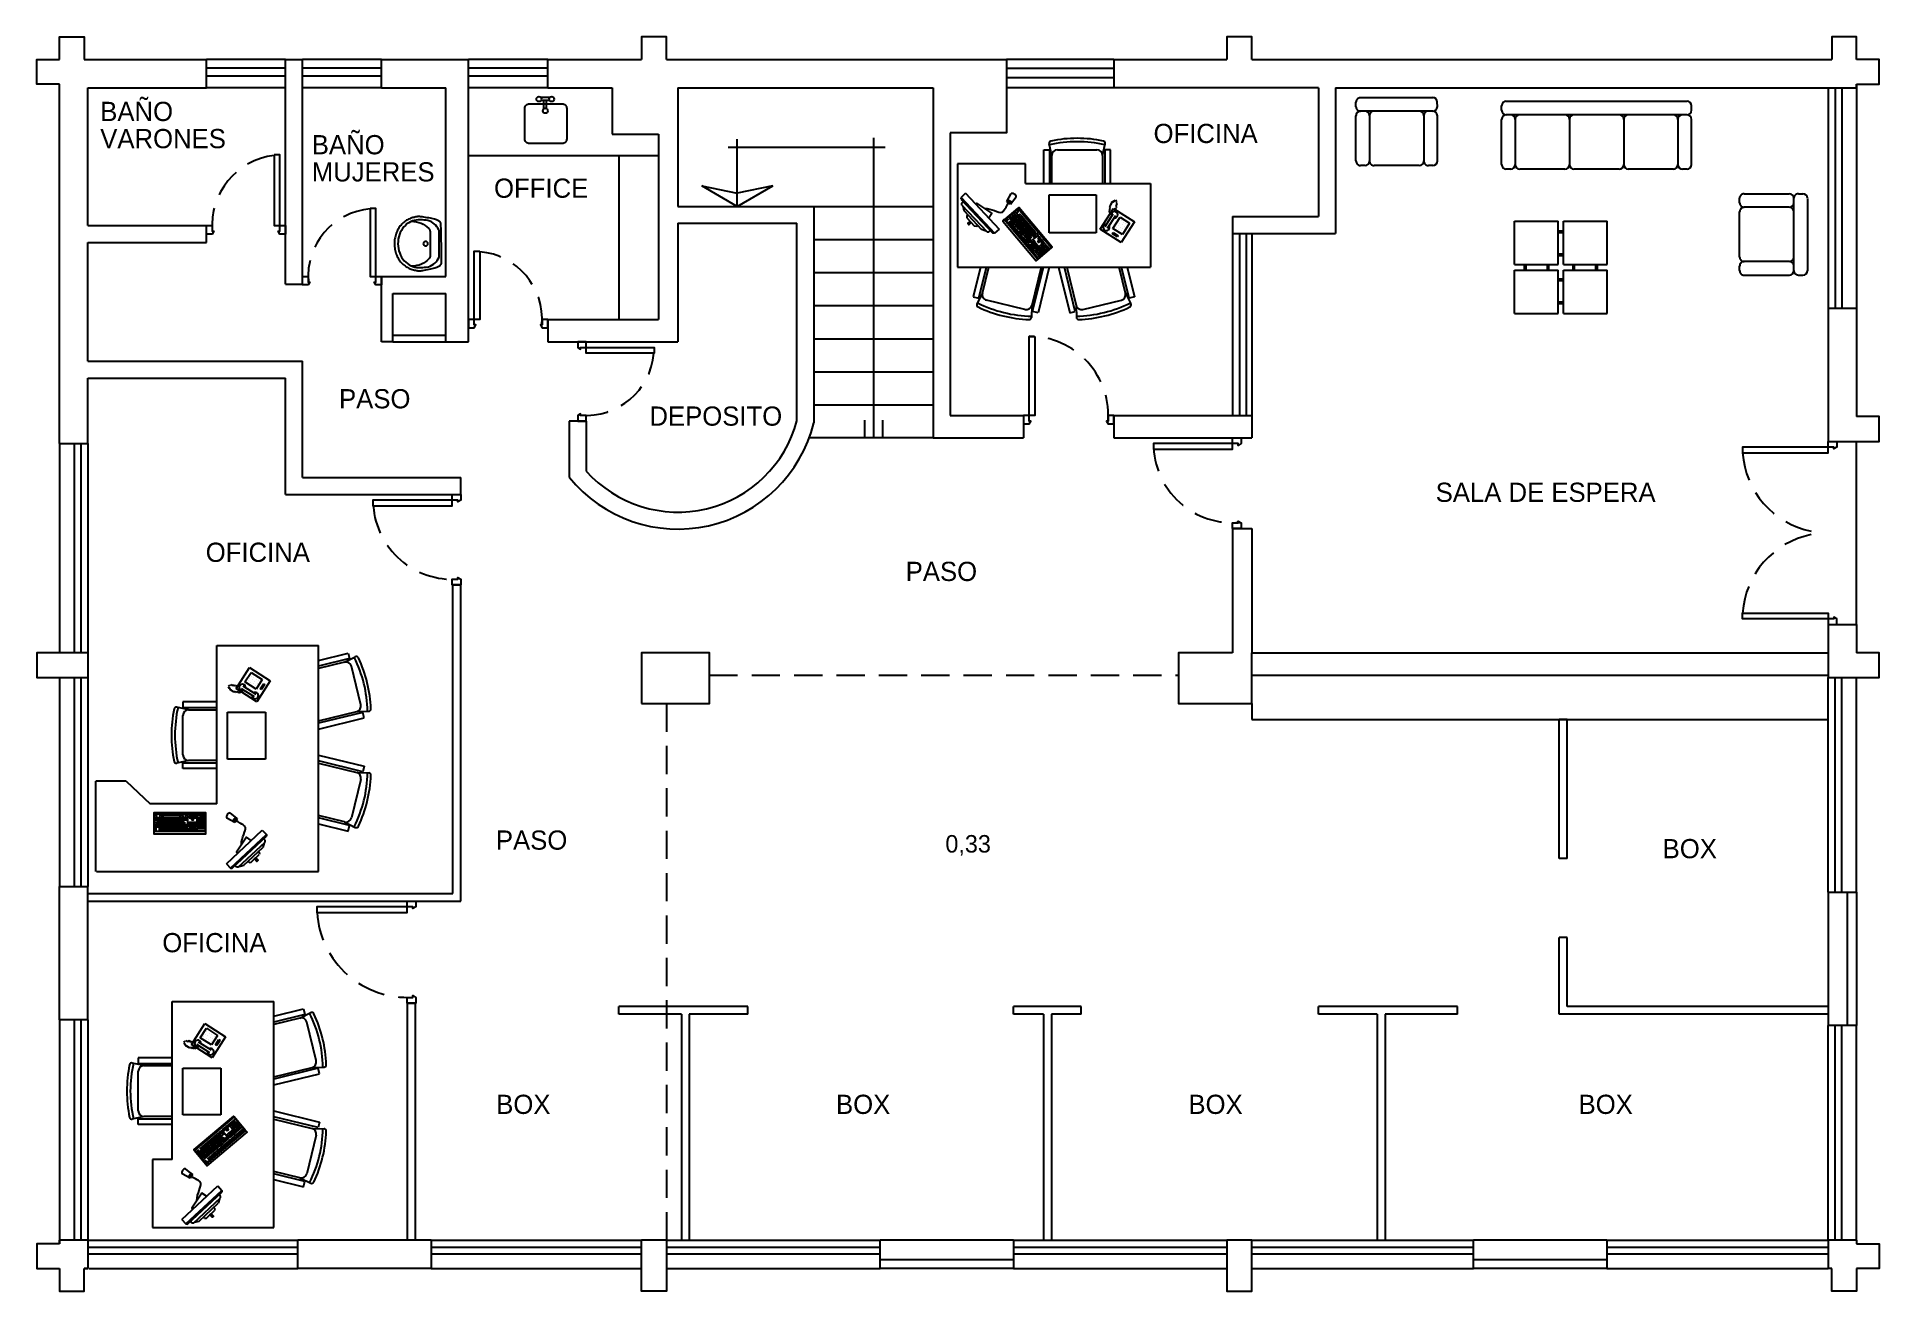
# Model space of a CAD drawing. Header units: millimetres. Extents: x 72.2 to 88.5, y 128.6 to 139.7.
import ezdxf
from ezdxf.enums import TextEntityAlignment as Align

# ---------------------------------------------------------------- set-up
doc = ezdxf.new("R2010")
doc.units = ezdxf.units.MM
for name, pattern in [('CONTINUA', [0]), ('DASHED', [0.75, 0.5, -0.25]), ('DASHED2', [0.375, 0.25, -0.125])]:
    doc.linetypes.add(name, pattern=pattern)
for name, color, linetype in [('0-3', 3, 'Continuous'), ('0.1', 7, 'Continuous'), ('02', 2, 'Continuous'), ('08', 8, 'Continuous'), ('251', 251, 'Continuous'), ('AUX', 1, 'DASHED'), ('CALLES', 1, 'Continuous'), ('CARPINTERÍA', 1, 'Continuous'), ('MUEBLES', 252, 'CONTINUA'), ('MUROS', 4, 'Continuous')]:
    doc.layers.add(name, color=color, linetype=linetype)
doc.styles.add('STYLUS', font='stylu.ttf')

msp = doc.modelspace()

# ---------------------------------------------------------------- texts
at = {"layer": '02', "linetype": 'Continuous', "ltscale": 0.1, "style": 'STYLUS'}
for s, p in [('BAÑO', (72.791103, 138.966401)), ('VARONES', (72.791103, 138.726016)), ('BAÑO', (74.662675, 138.672075)), ('OFICINA', (82.110244, 138.771456)), ('MUJERES', (74.662675, 138.43169)), ('OFFICE', (76.275163, 138.287362)), ('PASO', (74.903853, 136.42367)), ('DEPOSITO', (77.650052, 136.270388)), ('SALA DE ESPERA', (84.606494, 135.596044)), ('OFICINA', (73.724264, 135.065366)), ('PASO', (79.917424, 134.8959)), ('PASO', (76.291714, 132.518222)), ('BOX', (86.61465, 132.442573)), ('OFICINA', (73.340199, 131.610562)), ('BOX', (76.294417, 130.179837)), ('BOX', (79.300929, 130.179837)), ('BOX', (82.418795, 130.179837)), ('BOX', (85.870714, 130.179837))]:
    msp.add_text(s, height=0.17, dxfattribs=at).set_placement(p)
msp.add_text('0,33', height=0.1547, dxfattribs=at).set_placement((80.46973, 132.492857), align=Align.CENTER)

# ---------------------------------------------------------------- blocks, each defined once
blk = doc.blocks.new('PILETIN')
at = {"layer": '08', "linetype": 'Continuous', "flags": 128}
blk.add_lwpolyline([(0.177466, -0.01954), (0.094143, -0.019461), (0.021639, -0.019222), (-0.040046, -0.018824), (-0.090912, -0.018266), (-0.130959, -0.017549), (-0.160186, -0.016673), (-0.178594, -0.015638), (-0.186182, -0.014443), (-0.188407, -0.012851), (-0.190725, -0.010622), (-0.193136, -0.007756), (-0.195639, -0.004254), (-0.198235, -0.000116), (-0.200923, 0.004659), (-0.203704, 0.01007), (-0.206578, 0.016118), (-0.20949, 0.023081), (-0.212387, 0.031238), (-0.215268, 0.040589), (-0.218134, 0.051133), (-0.220984, 0.062871), (-0.223818, 0.075803), (-0.226637, 0.089929), (-0.22944, 0.105249), (-0.232056, 0.120339), (-0.234313, 0.133776), (-0.23621, 0.14556), (-0.237749, 0.155691), (-0.238928, 0.16417), (-0.239748, 0.170995), (-0.240209, 0.176167), (-0.240311, 0.179687), (-0.240099, 0.182829), (-0.23962, 0.186867), (-0.238874, 0.191802), (-0.23786, 0.197633), (-0.236579, 0.204362), (-0.23503, 0.211987), (-0.233214, 0.220509), (-0.23113, 0.229927), (-0.228641, 0.239721), (-0.225607, 0.249368), (-0.22203, 0.258868), (-0.217908, 0.268222), (-0.213243, 0.27743), (-0.208034, 0.286491), (-0.20228, 0.295405), (-0.195983, 0.304173), (-0.189227, 0.312677), (-0.182098, 0.320799), (-0.174595, 0.32854), (-0.166719, 0.335898), (-0.15847, 0.342875), (-0.149847, 0.349471), (-0.140851, 0.355684), (-0.131481, 0.361516), (-0.121794, 0.366933), (-0.111844, 0.3719), (-0.101631, 0.376418), (-0.091156, 0.380487), (-0.080418, 0.384107), (-0.069418, 0.387277), (-0.058154, 0.389998), (-0.046629, 0.39227), (-0.034971, 0.394062), (-0.023314, 0.395341), (-0.011657, 0.396109), (0, 0.396365), (0.011657, 0.396109), (0.023314, 0.395341), (0.034971, 0.394062), (0.046629, 0.39227), (0.058154, 0.389998), (0.069418, 0.387277), (0.080418, 0.384107), (0.091156, 0.380487), (0.101631, 0.376418), (0.111844, 0.3719), (0.121794, 0.366933), (0.131481, 0.361516), (0.140851, 0.355684), (0.149847, 0.349471), (0.15847, 0.342875), (0.166719, 0.335898), (0.174595, 0.32854), (0.182098, 0.320799), (0.189227, 0.312677), (0.195983, 0.304173), (0.20228, 0.295405), (0.208034, 0.286491), (0.213243, 0.27743), (0.217908, 0.268222), (0.22203, 0.258868), (0.225607, 0.249368), (0.228641, 0.239721), (0.23113, 0.229927), (0.233214, 0.220509), (0.23503, 0.211987), (0.236579, 0.204362), (0.23786, 0.197633), (0.238874, 0.191802), (0.23962, 0.186867), (0.240099, 0.182829), (0.240311, 0.179687), (0.240209, 0.176167), (0.239748, 0.170995), (0.238928, 0.16417), (0.237749, 0.155691), (0.23621, 0.14556), (0.234313, 0.133776), (0.232056, 0.120339), (0.22944, 0.105249), (0.226637, 0.089929), (0.223818, 0.075803), (0.220984, 0.062871), (0.218134, 0.051133), (0.215268, 0.040589), (0.212387, 0.031238), (0.20949, 0.023081), (0.206578, 0.016118), (0.203568, 0.009991), (0.200379, 0.004341), (0.197009, -0.000833), (0.19346, -0.005529), (0.189731, -0.009747), (0.185823, -0.013489), (0.181734, -0.016753), (0.177466, -0.01954)], dxfattribs=at)
at = {"layer": '08', "linetype": 'Continuous'}
blk.add_lwpolyline([(0, 0), (-0.109993, 0, -0.104875), (-0.120151, 0.002101, -0.221649), (-0.204273, 0.097702, -0.048163), (-0.210622, 0.163455, -0.015067), (-0.209998, 0.184155, -0.11237), (-0.195145, 0.251099, -0.102819), (-0.14995, 0.310915, -0.093047), (-0.083035, 0.350417, -0.087147), (0, 0.365, -0.087147), (0.083035, 0.350417, -0.093047), (0.14995, 0.310915, -0.102819), (0.195145, 0.251099, -0.11237), (0.209998, 0.184155, -0.015067), (0.210622, 0.163455, -0.048163), (0.204273, 0.097702, -0.221649), (0.120151, 0.002101, -0.104875), (0.109993, 0)], format="xyb", close=True, dxfattribs=at)
blk.add_lwpolyline([(-0.198723, 0.242941, 0.10564), (-0.180769, 0.158914, 0.092164), (-0.134258, 0.091625, 0.198077), (-0.106065, 0.08), (0, 0.08), (0.106065, 0.08, 0.198077), (0.134258, 0.091625, 0.092164), (0.180769, 0.158914, 0.10564), (0.198723, 0.242941)], format="xyb", dxfattribs=at)
blk.add_circle((0, 0.120322), 0.02, dxfattribs=at)
blk = doc.blocks.new('RECTANG')
for p, q in [((1, 1), (0, 1)), ((0, 1), (0, 0)), ((1, 0), (1, 1)), ((0, 0), (1, 0))]:
    blk.add_line(p, q)
blk = doc.blocks.new('telefono')
for p, q in [((-0.03479, -0.053826), (-0.03479, -0.053826)), ((-0.03479, -0.069321), (-0.03479, -0.069321)), ((-0.03479, -0.084815), (-0.03479, -0.084815)), ((-0.03479, -0.10031), (-0.03479, -0.10031)), ((-0.019296, -0.053826), (-0.019296, -0.053826)), ((-0.019296, -0.069321), (-0.019296, -0.069321)), ((-0.019296, -0.084815), (-0.019296, -0.084815)), ((-0.019296, -0.10031), (-0.019296, -0.10031)), ((-0.003801, -0.053826), (-0.003801, -0.053826)), ((-0.003801, -0.069321), (-0.003801, -0.069321)), ((-0.003801, -0.084815), (-0.003801, -0.084815)), ((-0.003801, -0.10031), (-0.003801, -0.10031)), ((0.036107, -0.025859), (0.036107, -0.108497)), ((0.052635, -0.025859), (0.052635, -0.108497)), ((0.050228, -0.124668), (0.056192, -0.143474)), ((0.052887, -0.14678), (0.062803, -0.150085)), ((0.056192, -0.153391), (0.066109, -0.156696)), ((0.059498, -0.160002), (0.069414, -0.163307)), ((0.062803, -0.166613), (0.07272, -0.169918)), ((0.069414, -0.103808), (0.079331, -0.107113)), ((0.071552, -0.174626), (0.081469, -0.177931)), ((0.07272, -0.110419), (0.082636, -0.113724)), ((0.076025, -0.11703), (0.085942, -0.120335)), ((0.079331, -0.123641), (0.089247, -0.126947)), ((0.079331, -0.169918), (0.089247, -0.173224)), ((0.082636, -0.130252), (0.092553, -0.133558)), ((0.082636, -0.163307), (0.092553, -0.166613)), ((0.085942, -0.136863), (0.095858, -0.140169)), ((0.085942, -0.143474), (0.095858, -0.14678)), ((0.085942, -0.150085), (0.095858, -0.153391)), ((0.085942, -0.156696), (0.095858, -0.160002))]:
    blk.add_line(p, q)
for centre, start, end in [((0.044371, -0.025859), 298.491464, 241.508536), ((0.044371, -0.108497), 118.491464, 61.508536)]:
    blk.add_arc(centre, 0.017324, start, end)
for p, xscale, yscale, zscale in [((0.067807, -0.133941), -0.135614, 0.133941, 0.135614), ((0.011694, -0.113222), -0.061979, 0.072308, 0.061979), ((-0.001219, -0.022837), -0.033572, 0.007747, 0.033572)]:
    blk.add_blockref('RECTANG', p, dxfattribs=dict(xscale=xscale, yscale=yscale, zscale=zscale))
blk = doc.blocks.new('MHPLN010')
for p, q in [((-1.05, 0.7), (-1.05, 0.2)), ((-1, 0.75), (-0.95, 0.75)), ((-0.9, 0.2), (-0.9, 0.7)), ((-0.85, 0.75), (-0.35, 0.75)), ((-0.3, 0.2), (-0.3, 0.7)), ((-0.25, 0.75), (0.25, 0.75)), ((0.3, 0.2), (0.3, 0.7)), ((0.35, 0.75), (0.85, 0.75)), ((0.9, 0.2), (0.9, 0.7)), ((0.95, 0.75), (1, 0.75)), ((1.05, 0.7), (1.05, 0.2)), ((-1.05, 0.1), (-1.05, 0.05)), ((-1, 0.15), (1, 0.15)), ((1, 0), (-1, 0)), ((1.05, 0.1), (1.05, 0.05))]:
    blk.add_line(p, q)
for centre, start, end in [((-1, 0.7), 90, 180), ((-0.95, 0.7), 0, 90), ((-0.85, 0.7), 90, 180), ((-0.35, 0.7), 0, 90), ((-0.25, 0.7), 90, 180), ((0.25, 0.7), 0, 90), ((0.35, 0.7), 90, 180), ((0.85, 0.7), 0, 90), ((0.95, 0.7), 90, 180), ((1, 0.7), 360, 90), ((-1, 0.2), 180, 270), ((-1, 0.1), 90, 180), ((-1, 0.05), 180, 270), ((-0.95, 0.2), 270, 360), ((-0.85, 0.2), 180, 270), ((-0.35, 0.2), 270, 360), ((-0.25, 0.2), 180, 270), ((0.25, 0.2), 270, 360), ((0.35, 0.2), 180, 270), ((0.85, 0.2), 270, 360), ((0.95, 0.2), 180, 270), ((1, 0.2), 270, 360), ((1, 0.1), 0, 90), ((1, 0.05), 270, 0)]:
    blk.add_arc(centre, 0.05, start, end)

# ---------------------------------------------------------------- linework, layer by layer
at = {"layer": '0-3', "linetype": 'Continuous', "ltscale": 0.5}
for p, q in [((75.28012, 137.01147), (75.28012, 137.59147)), ((75.38012, 137.01147), (75.38012, 137.44147)), ((75.38012, 137.01147), (75.28012, 137.01147))]:
    msp.add_line(p, q, dxfattribs=at)
at = {"layer": '0.1', "linetype": 'Continuous', "ltscale": 0.5}
for p, q in [((79.10512, 138.21147), (80.16012, 138.21147)), ((79.10512, 137.918613), (80.16012, 137.918613)), ((79.10512, 137.625756), (80.16012, 137.625756)), ((79.10512, 137.332899), (80.16012, 137.332899)), ((79.10512, 137.040042), (80.16012, 137.040042)), ((79.10512, 136.747185), (80.16012, 136.747185)), ((79.10512, 136.454327), (80.16012, 136.454327)), ((80.16012, 136.16147), (79.063516, 136.16147))]:
    msp.add_line(p, q, dxfattribs=at)
at = {"layer": '0.1', "linetype": 'DASHED2'}
for p, q in [((78.18012, 134.06147), (82.33012, 134.06147)), ((77.80012, 133.81147), (77.80012, 129.06147))]:
    msp.add_line(p, q, dxfattribs=at)
at = {"layer": '02'}
for p, q in [((78.346031, 138.73647), (79.736346, 138.73647)), ((78.42762, 138.21147), (78.42762, 138.805394)), ((79.63262, 138.818875), (79.63262, 136.16147)), ((78.42762, 138.21147), (78.112778, 138.392464)), ((78.112778, 138.392464), (78.42762, 138.328245)), ((78.42762, 138.21147), (78.742462, 138.392464)), ((78.742462, 138.392464), (78.42762, 138.328245)), ((79.552828, 136.317923), (79.552828, 136.16147)), ((79.712412, 136.317923), (79.712412, 136.16147))]:
    msp.add_line(p, q, dxfattribs=at)
at = {"layer": '08', "linetype": 'Continuous'}
for p, q in [((76.76685, 139.173278), (76.690441, 139.173278)), ((76.764513, 139.148101), (76.690684, 139.148101)), ((76.715356, 139.074249), (76.715356, 139.148101)), ((76.740533, 139.075624), (76.740533, 139.148101)), ((76.05012, 138.66147), (77.73012, 138.66147)), ((77.38012, 138.66147), (77.38012, 137.21147))]:
    msp.add_line(p, q, dxfattribs=at)
msp.add_lwpolyline([(76.588149, 139.11847), (76.877898, 139.11847, -0.414214), (76.917898, 139.07847), (76.917898, 138.8079, -0.414214), (76.877898, 138.7679), (76.588149, 138.7679, -0.414214), (76.548149, 138.8079), (76.548149, 139.07847, -0.414214)], format="xyb", close=True, dxfattribs=at)
for centre in [(76.672436, 139.160515), (76.728933, 139.056849), (76.78524, 139.160515)]:
    msp.add_circle(centre, 0.02207, dxfattribs=at)
at = {"layer": '251', "linetype": 'Continuous', "ltscale": 0.5}
for p, q in [((75.38012, 137.07147), (75.85012, 137.07147)), ((75.38012, 137.01147), (75.85012, 137.01147))]:
    msp.add_line(p, q, dxfattribs=at)
at = {"layer": '251'}
for p, q in [((88.33012, 134.51147), (88.33012, 136.13147)), ((82.98012, 133.81147), (82.98012, 133.67147)), ((82.98012, 133.67147), (88.08012, 133.67147))]:
    msp.add_line(p, q, dxfattribs=at)
at = {"layer": 'AUX', "linetype": 'Continuous', "ltscale": 0.5}
for p, q in [((74.43012, 139.51147), (73.73012, 139.51147)), ((74.43012, 139.433115), (73.73012, 139.433115)), ((75.28012, 139.51147), (74.58012, 139.51147)), ((75.28012, 139.433115), (74.58012, 139.433115)), ((76.75012, 139.51147), (76.05012, 139.51147)), ((76.75012, 139.433115), (76.05012, 139.433115)), ((81.76012, 139.51147), (80.81012, 139.51147)), ((81.76012, 139.432735), (80.81012, 139.432735)), ((74.43012, 139.364449), (73.73012, 139.364449)), ((74.43012, 139.26147), (73.73012, 139.26147)), ((75.28012, 139.364449), (74.58012, 139.364449)), ((75.28012, 139.26147), (74.58012, 139.26147)), ((76.75012, 139.364449), (76.05012, 139.364449)), ((76.75012, 139.26147), (76.05012, 139.26147)), ((81.76012, 139.349302), (80.81012, 139.349302)), ((81.76012, 139.26147), (80.81012, 139.26147)), ((82.81012, 137.97147), (82.81012, 136.36147)), ((82.87012, 137.97147), (82.87012, 136.36147)), ((82.93012, 137.97147), (82.93012, 136.36147)), ((82.98012, 137.97147), (82.98012, 136.36147)), ((72.43012, 136.11147), (72.43012, 134.26147)), ((72.56012, 136.11147), (72.56012, 134.26147)), ((72.62012, 136.11147), (72.62012, 134.26147)), ((72.68012, 136.11147), (72.68012, 134.26147)), ((75.91012, 134.86147), (75.98012, 134.86147)), ((75.91012, 132.13147), (75.91012, 134.86147)), ((75.98012, 132.06147), (75.98012, 134.86147)), ((82.98012, 134.26147), (88.08012, 134.26147)), ((72.43012, 134.04147), (72.43012, 132.19147)), ((72.56012, 134.04147), (72.56012, 132.19147)), ((72.62012, 134.04147), (72.62012, 132.19147)), ((72.68012, 134.04147), (72.68012, 132.19147)), ((82.98012, 134.06147), (88.08012, 134.06147)), ((88.08012, 132.14147), (88.08012, 134.04147)), ((88.14012, 132.14147), (88.14012, 134.04147)), ((88.20012, 132.14147), (88.20012, 134.04147)), ((88.33012, 132.14147), (88.33012, 134.04147)), ((72.68012, 132.13147), (75.91012, 132.13147)), ((72.68012, 132.06147), (75.98012, 132.06147)), ((88.08012, 132.14147), (88.33012, 132.14147)), ((88.08012, 132.14147), (88.08012, 130.96147)), ((88.25068, 130.96147), (88.25068, 132.14147)), ((75.51012, 131.16147), (75.58012, 131.16147)), ((75.51012, 129.06147), (75.51012, 131.16147)), ((75.58012, 129.06147), (75.58012, 131.16147)), ((72.43012, 131.01147), (72.43012, 129.06147)), ((72.56012, 131.01147), (72.56012, 129.06147)), ((72.62012, 131.01147), (72.62012, 129.06147)), ((72.68012, 131.01147), (72.68012, 129.06147)), ((88.33012, 130.96147), (88.08012, 130.96147)), ((88.08012, 129.06147), (88.08012, 130.96147)), ((88.14012, 129.06147), (88.14012, 130.96147)), ((88.20012, 129.06147), (88.20012, 130.96147)), ((88.33012, 129.06147), (88.33012, 130.96147)), ((72.69012, 129.06147), (74.54012, 129.06147)), ((72.69012, 129.00147), (74.54012, 129.00147)), ((72.69012, 128.94147), (74.54012, 128.94147)), ((75.72012, 129.06147), (77.58012, 129.06147)), ((75.72012, 129.00147), (77.58012, 129.00147)), ((75.72012, 128.94147), (77.58012, 128.94147)), ((77.80012, 129.06147), (79.69012, 129.06147)), ((77.80012, 129.00147), (79.69012, 129.00147)), ((77.80012, 128.94147), (79.69012, 128.94147)), ((80.87012, 129.06147), (79.69012, 129.06147)), ((79.69012, 128.81147), (79.69012, 129.06147)), ((80.87012, 129.06147), (80.87012, 128.81147)), ((80.87012, 129.06147), (82.76012, 129.06147)), ((80.87012, 129.00147), (82.76012, 129.00147)), ((80.87012, 128.94147), (82.76012, 128.94147)), ((82.98012, 129.06147), (84.94012, 129.06147)), ((82.98012, 129.00147), (84.94012, 129.00147)), ((82.98012, 128.94147), (84.94012, 128.94147)), ((86.12012, 129.06147), (84.94012, 129.06147)), ((84.94012, 128.81147), (84.94012, 129.06147)), ((86.12012, 129.06147), (86.12012, 128.81147)), ((86.12012, 129.06147), (88.08012, 129.06147)), ((86.12012, 129.00147), (88.08012, 129.00147)), ((86.12012, 128.94147), (88.08012, 128.94147)), ((72.69012, 128.81147), (74.54012, 128.81147)), ((75.72012, 128.81147), (77.58012, 128.81147)), ((77.80012, 128.81147), (79.69012, 128.81147)), ((79.69012, 128.890911), (80.87012, 128.890911)), ((80.87012, 128.81147), (82.76012, 128.81147)), ((82.98012, 128.81147), (84.94012, 128.81147)), ((84.94012, 128.890911), (86.12012, 128.890911)), ((86.12012, 128.81147), (88.08012, 128.81147))]:
    msp.add_line(p, q, dxfattribs=at)
for points in [[(88.33012, 132.14147), (88.33012, 130.96147)], [(80.87012, 128.81147), (79.69012, 128.81147)], [(86.12012, 128.81147), (84.94012, 128.81147)]]:
    msp.add_lwpolyline(points, dxfattribs=at)
at = {"layer": 'CALLES', "linetype": 'Continuous', "ltscale": 0.5}
for p, q in [((88.08012, 139.26147), (88.08012, 137.31147)), ((88.14012, 139.26147), (88.14012, 137.31147)), ((88.20012, 139.26147), (88.20012, 137.31147))]:
    msp.add_line(p, q, dxfattribs=at)
msp.add_lwpolyline([(88.33012, 139.29147), (88.33012, 137.31147)], dxfattribs=at)
at = {"layer": 'CARPINTERÍA'}
for p, q in [((85.70012, 132.44147), (85.70012, 133.67147)), ((85.77012, 133.67147), (85.70012, 133.67147)), ((85.77012, 132.44147), (85.77012, 133.67147)), ((85.70012, 131.06147), (85.70012, 131.74147)), ((85.77012, 131.13147), (85.77012, 131.74147)), ((78.52012, 131.13147), (77.38012, 131.13147)), ((77.38012, 131.06147), (77.38012, 131.13147)), ((77.932561, 131.06147), (77.38012, 131.06147)), ((77.932561, 131.06147), (77.932561, 129.06147)), ((78.52012, 131.06147), (78.002561, 131.06147)), ((78.002561, 131.06147), (78.002561, 129.06147)), ((78.52012, 131.06147), (78.52012, 131.13147)), ((81.47012, 131.13147), (80.87012, 131.13147)), ((80.87012, 131.06147), (80.87012, 131.13147)), ((81.136707, 131.06147), (80.87012, 131.06147)), ((81.136707, 131.06147), (81.136707, 129.06147)), ((81.47012, 131.06147), (81.206707, 131.06147)), ((81.206707, 131.06147), (81.206707, 129.06147)), ((81.47012, 131.06147), (81.47012, 131.13147)), ((84.80012, 131.13147), (83.57012, 131.13147)), ((83.57012, 131.06147), (83.57012, 131.13147)), ((84.09012, 131.06147), (83.57012, 131.06147)), ((84.09012, 131.06147), (84.09012, 129.06147)), ((84.80012, 131.06147), (84.16012, 131.06147)), ((84.16012, 131.06147), (84.16012, 129.06147)), ((84.80012, 131.06147), (84.80012, 131.13147))]:
    msp.add_line(p, q, dxfattribs=at)
at = {"layer": 'CARPINTERÍA', "linetype": 'Continuous', "ltscale": 0.5}
for points in [[(74.33012, 138.667258), (74.33012, 138.04147), (74.38012, 138.04147), (74.43012, 138.04147), (74.43012, 137.96647), (74.43012, 137.96647), (74.43012, 137.96647), (74.38012, 137.96647), (74.36512, 137.99147), (74.38012, 137.99147), (74.38012, 138.04147), (74.38012, 138.667258), (74.33012, 138.667258), (74.33012, 138.667258)], [(75.18012, 138.193373), (75.18012, 137.59147), (75.23012, 137.59147), (75.28012, 137.59147), (75.28012, 137.51647), (75.28012, 137.51647), (75.28012, 137.51647), (75.23012, 137.51647), (75.21512, 137.54147), (75.23012, 137.54147), (75.23012, 137.59147), (75.23012, 138.193373), (75.18012, 138.193373), (75.18012, 138.193373)], [(73.78012, 138.04147), (73.78012, 138.04147), (73.78012, 138.04147), (73.78012, 138.04147), (73.78012, 138.04147), (73.78012, 138.04147), (73.78012, 138.04147), (73.78012, 138.04147), (73.78012, 138.04147), (73.78012, 138.04147), (73.78012, 138.04147), (73.78012, 137.99147), (73.79512, 137.99147), (73.78012, 137.96647), (73.73012, 137.96647), (73.73012, 137.96647), (73.73012, 137.96647), (73.73012, 138.04147), (73.78012, 138.04147)], [(76.15012, 137.813373), (76.15012, 137.21147), (76.10012, 137.21147), (76.05012, 137.21147), (76.05012, 137.13647), (76.05012, 137.13647), (76.05012, 137.13647), (76.10012, 137.13647), (76.11512, 137.16147), (76.10012, 137.16147), (76.10012, 137.21147), (76.10012, 137.813373), (76.15012, 137.813373), (76.15012, 137.813373)], [(74.63012, 137.59147), (74.63012, 137.59147), (74.63012, 137.59147), (74.63012, 137.59147), (74.63012, 137.59147), (74.63012, 137.59147), (74.63012, 137.59147), (74.63012, 137.59147), (74.63012, 137.59147), (74.63012, 137.59147), (74.63012, 137.59147), (74.63012, 137.54147), (74.64512, 137.54147), (74.63012, 137.51647), (74.58012, 137.51647), (74.58012, 137.51647), (74.58012, 137.51647), (74.58012, 137.59147), (74.63012, 137.59147)], [(76.70012, 137.21147), (76.70012, 137.21147), (76.70012, 137.21147), (76.70012, 137.21147), (76.70012, 137.21147), (76.70012, 137.21147), (76.70012, 137.21147), (76.70012, 137.21147), (76.70012, 137.21147), (76.70012, 137.21147), (76.70012, 137.21147), (76.70012, 137.16147), (76.68512, 137.16147), (76.70012, 137.13647), (76.75012, 137.13647), (76.75012, 137.13647), (76.75012, 137.13647), (76.75012, 137.21147), (76.70012, 137.21147)], [(77.692022, 136.91147), (77.09012, 136.91147), (77.09012, 136.96147), (77.09012, 137.01147), (77.01512, 137.01147), (77.01512, 137.01147), (77.01512, 137.01147), (77.01512, 136.96147), (77.04012, 136.94647), (77.04012, 136.96147), (77.09012, 136.96147), (77.692022, 136.96147), (77.692022, 136.91147), (77.692022, 136.91147)], [(81.06012, 137.060623), (81.06012, 136.36147), (81.01012, 136.36147), (80.96012, 136.36147), (80.96012, 136.28647), (80.96012, 136.28647), (80.96012, 136.28647), (81.01012, 136.28647), (81.02512, 136.31147), (81.01012, 136.31147), (81.01012, 136.36147), (81.01012, 137.060623), (81.06012, 137.060623), (81.06012, 137.060623)], [(77.09012, 136.36147), (77.09012, 136.36147), (77.09012, 136.36147), (77.09012, 136.36147), (77.09012, 136.36147), (77.09012, 136.36147), (77.09012, 136.36147), (77.09012, 136.36147), (77.09012, 136.36147), (77.09012, 136.36147), (77.09012, 136.36147), (77.04012, 136.36147), (77.04012, 136.37647), (77.01512, 136.36147), (77.01512, 136.31147), (77.01512, 136.31147), (77.01512, 136.31147), (77.09012, 136.31147), (77.09012, 136.36147)], [(81.71012, 136.36147), (81.71012, 136.36147), (81.71012, 136.36147), (81.71012, 136.36147), (81.71012, 136.36147), (81.71012, 136.36147), (81.71012, 136.36147), (81.71012, 136.36147), (81.71012, 136.36147), (81.71012, 136.36147), (81.71012, 136.36147), (81.71012, 136.31147), (81.69512, 136.31147), (81.71012, 136.28647), (81.76012, 136.28647), (81.76012, 136.28647), (81.76012, 136.28647), (81.76012, 136.36147), (81.71012, 136.36147)], [(82.110967, 136.06147), (82.81012, 136.06147), (82.81012, 136.11147), (82.81012, 136.16147), (82.88512, 136.16147), (82.88512, 136.16147), (82.88512, 136.16147), (82.88512, 136.11147), (82.86012, 136.09647), (82.86012, 136.11147), (82.81012, 136.11147), (82.110967, 136.11147), (82.110967, 136.06147), (82.110967, 136.06147)], [(87.321702, 136.03147), (88.08012, 136.03147), (88.08012, 136.08147), (88.08012, 136.13147), (88.15512, 136.13147), (88.15512, 136.13147), (88.15512, 136.13147), (88.15512, 136.08147), (88.13012, 136.06647), (88.13012, 136.08147), (88.08012, 136.08147), (87.321702, 136.08147), (87.321702, 136.03147), (87.321702, 136.03147)], [(75.203506, 135.56147), (75.90512, 135.56147), (75.90512, 135.61147), (75.90512, 135.66147), (75.98012, 135.66147), (75.98012, 135.66147), (75.98012, 135.66147), (75.98012, 135.61147), (75.95512, 135.59647), (75.95512, 135.61147), (75.90512, 135.61147), (75.203506, 135.61147), (75.203506, 135.56147), (75.203506, 135.56147)], [(82.81012, 135.41147), (82.81012, 135.41147), (82.81012, 135.41147), (82.81012, 135.41147), (82.81012, 135.41147), (82.81012, 135.41147), (82.81012, 135.41147), (82.81012, 135.41147), (82.81012, 135.41147), (82.81012, 135.41147), (82.81012, 135.41147), (82.86012, 135.41147), (82.86012, 135.42647), (82.88512, 135.41147), (82.88512, 135.36147), (82.88512, 135.36147), (82.88512, 135.36147), (82.81012, 135.36147), (82.81012, 135.41147)], [(75.90512, 134.91147), (75.90512, 134.91147), (75.90512, 134.91147), (75.90512, 134.91147), (75.90512, 134.91147), (75.90512, 134.91147), (75.90512, 134.91147), (75.90512, 134.91147), (75.90512, 134.91147), (75.90512, 134.91147), (75.90512, 134.91147), (75.95512, 134.91147), (75.95512, 134.92647), (75.98012, 134.91147), (75.98012, 134.86147), (75.98012, 134.86147), (75.98012, 134.86147), (75.90512, 134.86147), (75.90512, 134.91147)], [(87.321702, 134.61147), (88.08012, 134.61147), (88.08012, 134.56147), (88.08012, 134.51147), (88.15512, 134.51147), (88.15512, 134.51147), (88.15512, 134.51147), (88.15512, 134.56147), (88.13012, 134.57647), (88.13012, 134.56147), (88.08012, 134.56147), (87.321702, 134.56147), (87.321702, 134.61147), (87.321702, 134.61147)], [(74.70776, 131.96147), (75.50762, 131.96147), (75.50762, 132.01147), (75.50762, 132.06147), (75.58262, 132.06147), (75.58262, 132.06147), (75.58262, 132.06147), (75.58262, 132.01147), (75.55762, 131.99647), (75.55762, 132.01147), (75.50762, 132.01147), (74.70776, 132.01147), (74.70776, 131.96147), (74.70776, 131.96147)], [(75.50762, 131.21147), (75.50762, 131.21147), (75.50762, 131.21147), (75.50762, 131.21147), (75.50762, 131.21147), (75.50762, 131.21147), (75.50762, 131.21147), (75.50762, 131.21147), (75.50762, 131.21147), (75.50762, 131.21147), (75.50762, 131.21147), (75.55762, 131.21147), (75.55762, 131.22647), (75.58262, 131.21147), (75.58262, 131.16147), (75.58262, 131.16147), (75.58262, 131.16147), (75.50762, 131.16147), (75.50762, 131.21147)]]:
    msp.add_lwpolyline(points, close=True, dxfattribs=at)
at = {"layer": 'CARPINTERÍA'}
for points in [[(85.77012, 132.44147), (85.70012, 132.44147)], [(85.77012, 131.74147), (85.70012, 131.74147)], [(88.08012, 131.06147), (85.70012, 131.06147)], [(88.08012, 131.13147), (85.77012, 131.13147)]]:
    msp.add_lwpolyline(points, dxfattribs=at)
at = {"layer": 'CARPINTERÍA', "linetype": 'DASHED2'}
for centre, radius, start, end in [((74.40512, 138.04147), 0.625, 96.892103, 184.588566), ((75.23012, 137.59147), 0.6, 94.780192, 184.780192), ((76.10012, 137.21147), 0.6, 355.219808, 85.219808), ((81.01012, 136.36147), 0.7, 354.320621, 90), ((77.09012, 136.96147), 0.6, 265.219808, 355.219808), ((82.81012, 136.11147), 0.7, 180, 275.679379), ((88.08012, 136.08147), 0.76, 183.772184, 258.568132), ((75.90512, 135.61147), 0.7, 184.096044, 274.096044), ((88.08012, 134.56147), 0.76, 101.431868, 176.227816), ((75.50762, 132.01147), 0.8, 183.583322, 273.583322)]:
    msp.add_arc(centre, radius, start, end, dxfattribs=at)
at = {"layer": 'MUEBLES', "linetype": 'Continuous'}
for p, q in [((83.901098, 139.093042), (83.901069, 139.133042)), ((84.581127, 139.05353), (83.941127, 139.053071)), ((83.943008, 139.174755), (84.583008, 139.174755)), ((84.621098, 139.093559), (84.621069, 139.133559)), ((83.901443, 138.613042), (83.901156, 139.013042)), ((84.021156, 139.013128), (84.021443, 138.613128)), ((84.501155, 139.013473), (84.501443, 138.613473)), ((84.621443, 138.613559), (84.621155, 139.013559)), ((81.209605, 138.662188), (81.186236, 138.765702)), ((81.659605, 138.662188), (81.682973, 138.765702)), ((80.375866, 138.587922), (80.375866, 137.673774)), ((80.975866, 138.587922), (80.375866, 138.587922)), ((80.975866, 138.413078), (80.975866, 138.587922)), ((81.139605, 138.413078), (81.139605, 138.712188)), ((81.139605, 138.712188), (81.189605, 138.712188)), ((81.189605, 138.712188), (81.189605, 138.413078)), ((81.209605, 138.413078), (81.209605, 138.662188)), ((81.259605, 138.712188), (81.609605, 138.712188)), ((81.659605, 138.662188), (81.659605, 138.413078)), ((81.679605, 138.712188), (81.679605, 138.413078)), ((81.729605, 138.712188), (81.679605, 138.712188)), ((81.729605, 138.413078), (81.729605, 138.712188)), ((83.981471, 138.573099), (83.941471, 138.573071)), ((84.461471, 138.573444), (84.061471, 138.573157)), ((84.581471, 138.57353), (84.541471, 138.573501)), ((80.975866, 138.413078), (82.084629, 138.413078)), ((82.084629, 138.413078), (82.084629, 137.673774)), ((80.406738, 138.290977), (80.406229, 138.275599)), ((80.406229, 138.275599), (80.688749, 137.973738)), ((80.445703, 138.327447), (80.406738, 138.290977)), ((80.406738, 138.290977), (80.704128, 137.973229)), ((80.414012, 138.223275), (80.414521, 138.238653)), ((80.414521, 138.238653), (80.428533, 138.251768)), ((80.445703, 138.327447), (80.743094, 138.009699)), ((80.811407, 138.25376), (80.84924, 138.324647)), ((80.844784, 138.231714), (80.811407, 138.25376)), ((80.813466, 138.25448), (80.821462, 138.270354)), ((80.844638, 138.233891), (80.813466, 138.25448)), ((80.821462, 138.270354), (80.856004, 138.247538)), ((80.829511, 138.244926), (80.838366, 138.258333)), ((80.844418, 138.23508), (80.829511, 138.244926)), ((80.838366, 138.258333), (80.854809, 138.247473)), ((80.854809, 138.247473), (80.844418, 138.23508)), ((80.856004, 138.247538), (80.844638, 138.233891)), ((80.844784, 138.231714), (80.895133, 138.294334)), ((81.186686, 138.313245), (81.60168, 138.313245)), ((81.186686, 137.977514), (81.186686, 138.313245)), ((81.60168, 138.313245), (81.60168, 137.977514)), ((87.29524, 138.242775), (87.295211, 138.282775)), ((87.335182, 138.322804), (87.735182, 138.323091)), ((87.775671, 137.64312), (87.775211, 138.28312)), ((87.815182, 138.323149), (87.855182, 138.323177)), ((87.896895, 138.281238), (87.896895, 137.641238)), ((80.414012, 138.223275), (80.637054, 137.984964)), ((80.421682, 138.215079), (80.431493, 138.174093)), ((80.431493, 138.174093), (80.589136, 138.005659)), ((80.457257, 138.126103), (80.467466, 138.135658)), ((80.457257, 138.126103), (80.458286, 138.109364)), ((80.458286, 138.109364), (80.52632, 138.036673)), ((85.304221, 138.081137), (85.689221, 138.081137)), ((85.304221, 137.696137), (85.304221, 138.081137)), ((85.689221, 137.696137), (85.689221, 138.081137)), ((85.738221, 137.696137), (85.738221, 138.081137)), ((85.738221, 138.081137), (86.123221, 138.081137)), ((86.123221, 137.696137), (86.123221, 138.081137)), ((87.295584, 137.762775), (87.295297, 138.162775)), ((87.735269, 138.203091), (87.335269, 138.202804)), ((80.542954, 138.034539), (80.52632, 138.036673)), ((80.542954, 138.034539), (80.553164, 138.044094)), ((80.629384, 137.99316), (80.589136, 138.005659)), ((80.637054, 137.984964), (80.652433, 137.984455)), ((80.652433, 137.984455), (80.666445, 137.997569)), ((80.704128, 137.973229), (80.688749, 137.973738)), ((80.743094, 138.009699), (80.704128, 137.973229)), ((81.60168, 137.977514), (81.186686, 137.977514)), ((80.375866, 137.673774), (82.084629, 137.673774)), ((80.580307, 137.673774), (80.515667, 137.410836)), ((80.564221, 137.398899), (80.631796, 137.673774)), ((80.595579, 137.442679), (80.652391, 137.673774)), ((81.11579, 137.673774), (81.032568, 137.335251)), ((81.040054, 137.281922), (81.136385, 137.673774)), ((81.187874, 137.673774), (81.088608, 137.269986)), ((81.269815, 137.673774), (81.369081, 137.269986)), ((81.417635, 137.281922), (81.321304, 137.673774)), ((81.341899, 137.673774), (81.425121, 137.335251)), ((81.862109, 137.442679), (81.805298, 137.673774)), ((81.893468, 137.398899), (81.825893, 137.673774)), ((81.877382, 137.673774), (81.942022, 137.410836)), ((85.304221, 137.696137), (85.689221, 137.696137)), ((85.304221, 137.647137), (85.689221, 137.647137)), ((85.689221, 137.262137), (85.689221, 137.647137)), ((85.738221, 137.696137), (86.123221, 137.696137)), ((85.738221, 137.262137), (85.738221, 137.647137)), ((85.738221, 137.647137), (86.123221, 137.647137)), ((86.123221, 137.262137), (86.123221, 137.647137)), ((87.295671, 137.642775), (87.295642, 137.682775)), ((87.735613, 137.723091), (87.335613, 137.722804)), ((87.335699, 137.602804), (87.735699, 137.603091)), ((87.815699, 137.603149), (87.855699, 137.603178)), ((80.515667, 137.410836), (80.564221, 137.398899)), ((80.595579, 137.442679), (80.548175, 137.347737)), ((81.862109, 137.442679), (81.909514, 137.347737)), ((81.942022, 137.410836), (81.893468, 137.398899)), ((80.972077, 137.298633), (80.632197, 137.382188)), ((81.032568, 137.335251), (81.030549, 137.229151)), ((81.088608, 137.269986), (81.040054, 137.281922)), ((81.369081, 137.269986), (81.417635, 137.281922)), ((81.425121, 137.335251), (81.427139, 137.229151)), ((81.485611, 137.298633), (81.825492, 137.382188)), ((85.304221, 137.262137), (85.689221, 137.262137)), ((85.738221, 137.262137), (86.123221, 137.262137)), ((73.821589, 132.924641), (73.821589, 134.324641)), ((73.821589, 134.324641), (74.721589, 134.324641)), ((74.721589, 132.324641), (74.721589, 134.324641)), ((74.721589, 134.193233), (74.984528, 134.257873)), ((74.996464, 134.209318), (74.721589, 134.141744)), ((74.952684, 134.17796), (74.721589, 134.121149)), ((74.952684, 134.17796), (75.047627, 134.225365)), ((74.984528, 134.257873), (74.996464, 134.209318)), ((75.09673, 133.801462), (75.013175, 134.141342)), ((73.821589, 133.826285), (73.522479, 133.826285)), ((73.522479, 133.826285), (73.522479, 133.776285)), ((73.572479, 133.756285), (73.468965, 133.779654)), ((73.522479, 133.776285), (73.821589, 133.776285)), ((73.522479, 133.356285), (73.522479, 133.706285)), ((73.572479, 133.756285), (73.821589, 133.756285)), ((73.916599, 133.320469), (73.916599, 133.735463)), ((73.916599, 133.735463), (74.25233, 133.735463)), ((74.25233, 133.735463), (74.25233, 133.320469)), ((74.721589, 133.65775), (75.060112, 133.740971)), ((75.113441, 133.733486), (74.721589, 133.637154)), ((74.721589, 133.585666), (75.125378, 133.684932)), ((75.060112, 133.740971), (75.166212, 133.74299)), ((75.125378, 133.684932), (75.113441, 133.733486)), ((74.721589, 133.355705), (75.125378, 133.256439)), ((73.572479, 133.306285), (73.468965, 133.282917)), ((73.522479, 133.286285), (73.821589, 133.286285)), ((73.522479, 133.236285), (73.522479, 133.286285)), ((73.821589, 133.236285), (73.522479, 133.236285)), ((73.821589, 133.306285), (73.572479, 133.306285)), ((74.25233, 133.320469), (73.916599, 133.320469)), ((75.113441, 133.207885), (74.721589, 133.304216)), ((74.721589, 133.283621), (75.060112, 133.200399)), ((75.060112, 133.200399), (75.166212, 133.198381)), ((75.125378, 133.256439), (75.113441, 133.207885)), ((72.752235, 132.324641), (72.752235, 133.124641)), ((73.021589, 133.124641), (72.752235, 133.124641)), ((73.021589, 133.124641), (73.231589, 132.924641)), ((75.09673, 133.139909), (75.013175, 132.800029)), ((73.821589, 132.924641), (73.231589, 132.924641)), ((73.907221, 132.394478), (74.224969, 132.691869)), ((73.980907, 132.760182), (73.910021, 132.798015)), ((74.002953, 132.793559), (73.940333, 132.843908)), ((73.964313, 132.770237), (73.987129, 132.804779)), ((73.980187, 132.762242), (73.964313, 132.770237)), ((73.976334, 132.787141), (73.987194, 132.803584)), ((73.989741, 132.778286), (73.976334, 132.787141)), ((74.000776, 132.793413), (73.980187, 132.762242)), ((74.002953, 132.793559), (73.980907, 132.760182)), ((73.987129, 132.804779), (74.000776, 132.793413)), ((73.987194, 132.803584), (73.999587, 132.793194)), ((73.999587, 132.793194), (73.989741, 132.778286)), ((74.224969, 132.691869), (74.261438, 132.652903)), ((74.952684, 132.763411), (74.721589, 132.820222)), ((74.996464, 132.732052), (74.721589, 132.799627)), ((74.721589, 132.748138), (74.984528, 132.683498)), ((74.952684, 132.763411), (75.047627, 132.716006)), ((74.984528, 132.683498), (74.996464, 132.732052)), ((73.94369, 132.355513), (74.261438, 132.652903)), ((73.959068, 132.355004), (74.260929, 132.637524)), ((74.011392, 132.362787), (74.249703, 132.585829)), ((74.060574, 132.380269), (74.229008, 132.537911)), ((74.241508, 132.578159), (74.229008, 132.537911)), ((74.250212, 132.601208), (74.237098, 132.61522)), ((74.249703, 132.585829), (74.250212, 132.601208)), ((74.261438, 132.652903), (74.260929, 132.637524)), ((73.907221, 132.394478), (73.94369, 132.355513)), ((73.996014, 132.363296), (73.982899, 132.377308)), ((74.011392, 132.362787), (73.996014, 132.363296)), ((74.019588, 132.370457), (74.060574, 132.380269)), ((74.108564, 132.406032), (74.099009, 132.416241)), ((74.108564, 132.406032), (74.125303, 132.407061)), ((74.125303, 132.407061), (74.197994, 132.475096)), ((74.200128, 132.49173), (74.190573, 132.501939)), ((74.200128, 132.49173), (74.197994, 132.475096)), ((72.757498, 132.324641), (74.721589, 132.324641)), ((73.94369, 132.355513), (73.959068, 132.355004)), ((73.426838, 129.775427), (73.426838, 131.175427)), ((73.426838, 131.175427), (74.326838, 131.175427)), ((74.326838, 129.175427), (74.326838, 131.175427)), ((74.326838, 131.044018), (74.589776, 131.108658)), ((74.601712, 131.060104), (74.326838, 130.992529)), ((74.557933, 131.028745), (74.652875, 131.07615)), ((74.589776, 131.108658), (74.601712, 131.060104)), ((74.557933, 131.028745), (74.326838, 130.971934)), ((74.701978, 130.652247), (74.618423, 130.992128)), ((73.177727, 130.607071), (73.074213, 130.630439)), ((73.426838, 130.677071), (73.127727, 130.677071)), ((73.127727, 130.677071), (73.127727, 130.627071)), ((73.127727, 130.627071), (73.426838, 130.627071)), ((73.177727, 130.607071), (73.426838, 130.607071)), ((73.521848, 130.171254), (73.521848, 130.586248)), ((73.521848, 130.586248), (73.857578, 130.586248)), ((73.857578, 130.586248), (73.857578, 130.171254)), ((74.326838, 130.508535), (74.665361, 130.591757)), ((74.718689, 130.584271), (74.326838, 130.48794)), ((74.665361, 130.591757), (74.77146, 130.593775)), ((74.730626, 130.535717), (74.718689, 130.584271)), ((73.127727, 130.207071), (73.127727, 130.557071)), ((74.326838, 130.436451), (74.730626, 130.535717)), ((73.177727, 130.157071), (73.074213, 130.133702)), ((73.127727, 130.137071), (73.426838, 130.137071)), ((73.127727, 130.087071), (73.127727, 130.137071)), ((73.426838, 130.087071), (73.127727, 130.087071)), ((73.426838, 130.157071), (73.177727, 130.157071)), ((73.857578, 130.171254), (73.521848, 130.171254)), ((74.326838, 130.20649), (74.730626, 130.107224)), ((74.718689, 130.05867), (74.326838, 130.155002)), ((74.326838, 130.134406), (74.665361, 130.051185)), ((74.730626, 130.107224), (74.718689, 130.05867)), ((74.701978, 129.990694), (74.618423, 129.650814)), ((74.665361, 130.051185), (74.77146, 130.049166)), ((73.426838, 129.775427), (73.251994, 129.775427)), ((73.251994, 129.775427), (73.251994, 129.175427)), ((73.586156, 129.610968), (73.515269, 129.6488)), ((73.608201, 129.644344), (73.545581, 129.694693)), ((73.569562, 129.621022), (73.592377, 129.655564)), ((73.585435, 129.613027), (73.569562, 129.621022)), ((73.581582, 129.637927), (73.592442, 129.654369)), ((73.594989, 129.629071), (73.581582, 129.637927)), ((73.606024, 129.644199), (73.585435, 129.613027)), ((73.608201, 129.644344), (73.586156, 129.610968)), ((73.592377, 129.655564), (73.606024, 129.644199)), ((73.592442, 129.654369), (73.604835, 129.643979)), ((73.604835, 129.643979), (73.594989, 129.629071)), ((74.557933, 129.614196), (74.326838, 129.671008)), ((74.601712, 129.582838), (74.326838, 129.650412)), ((74.326838, 129.598923), (74.589776, 129.534283)), ((74.557933, 129.614196), (74.652875, 129.566791)), ((73.512469, 129.245264), (73.830217, 129.542654)), ((73.548938, 129.206298), (73.866686, 129.503688)), ((73.564317, 129.205789), (73.866177, 129.48831)), ((73.616641, 129.213572), (73.854952, 129.436615)), ((73.830217, 129.542654), (73.866686, 129.503688)), ((73.846756, 129.428944), (73.834257, 129.388697)), ((73.855461, 129.451993), (73.842346, 129.466005)), ((73.854952, 129.436615), (73.855461, 129.451993)), ((73.866686, 129.503688), (73.866177, 129.48831)), ((74.589776, 129.534283), (74.601712, 129.582838)), ((73.665822, 129.231054), (73.834257, 129.388697)), ((73.713812, 129.256817), (73.704257, 129.267026)), ((73.730551, 129.257846), (73.803243, 129.325881)), ((73.805377, 129.342515), (73.795822, 129.352724)), ((73.805377, 129.342515), (73.803243, 129.325881)), ((73.251994, 129.175427), (74.326838, 129.175427)), ((73.512469, 129.245264), (73.548938, 129.206298)), ((73.548938, 129.206298), (73.564317, 129.205789)), ((73.601262, 129.214081), (73.588148, 129.228093)), ((73.616641, 129.213572), (73.601262, 129.214081)), ((73.624836, 129.221243), (73.665822, 129.231054)), ((73.713812, 129.256817), (73.730551, 129.257846))]:
    msp.add_line(p, q, dxfattribs=at)
for points in [[(80.651296, 138.10778), (80.679667, 138.150733), (80.546972, 138.238378), (80.539563, 138.227161)], [(81.029463, 137.939637), (81.013966, 137.92658), (81.031703, 137.905528), (81.059518, 137.928963), (81.033916, 137.95935), (81.021598, 137.948972), (81.029463, 137.939637)], [(85.689221, 137.993637), (85.738221, 137.993637)], [(85.689221, 137.979637), (85.738221, 137.979637)], [(85.689221, 137.790637), (85.738221, 137.790637)], [(85.689221, 137.776637), (85.738221, 137.776637)], [(85.304221, 137.262137), (85.304221, 137.647137)], [(85.391721, 137.647137), (85.391721, 137.696137)], [(85.405721, 137.647137), (85.405721, 137.696137)], [(85.594721, 137.647137), (85.594721, 137.696137)], [(85.608721, 137.647137), (85.608721, 137.696137)], [(85.818721, 137.696137), (85.818721, 137.647137)], [(85.832721, 137.696137), (85.832721, 137.647137)], [(86.021721, 137.696137), (86.021721, 137.647137)], [(86.035721, 137.696137), (86.035721, 137.647137)], [(85.738221, 137.566637), (85.689221, 137.566637)], [(85.738221, 137.552637), (85.689221, 137.552637)], [(85.738221, 137.363637), (85.689221, 137.363637)], [(85.738221, 137.349637), (85.689221, 137.349637)], [(73.537334, 132.762396), (73.537334, 132.742131), (73.564863, 132.742131), (73.564863, 132.778503), (73.525128, 132.778503), (73.525128, 132.762396), (73.537334, 132.762396)], [(74.126888, 132.600071), (74.083935, 132.628442), (73.996289, 132.495747), (74.007506, 132.488338)], [(73.879378, 129.975419), (73.892434, 129.959922), (73.913487, 129.977659), (73.890052, 130.005474), (73.859665, 129.979872), (73.870043, 129.967554), (73.879378, 129.975419)], [(73.732136, 129.450857), (73.689183, 129.479227), (73.601537, 129.346532), (73.612754, 129.339124)]]:
    msp.add_lwpolyline(points, dxfattribs=at)
for points in [[(80.814646, 138.254745), (80.829554, 138.244898), (80.838409, 138.258305), (80.822072, 138.269096)], [(80.487433, 138.078223), (80.497174, 138.067815), (80.475787, 138.047798), (80.466046, 138.058206)], [(81.086722, 137.741516), (80.790038, 138.093656), (80.77579, 138.081652), (81.072475, 137.729512)], [(80.793436, 138.096518), (81.09012, 137.744379), (81.207513, 137.843285), (80.910828, 138.195424)], [(80.800055, 138.097388), (80.810474, 138.085022), (80.822852, 138.095451), (80.812434, 138.107817)], [(80.825424, 138.118718), (80.835843, 138.106352), (80.848221, 138.116781), (80.837803, 138.129148)], [(80.827962, 138.064265), (80.838381, 138.051899), (80.850759, 138.062328), (80.840341, 138.074694)], [(80.838311, 138.103423), (80.848729, 138.091057), (80.861108, 138.101486), (80.850689, 138.113852)], [(80.840891, 138.131749), (80.856157, 138.113629), (80.868535, 138.124059), (80.853269, 138.142178)], [(80.851197, 138.088128), (80.861616, 138.075762), (80.873994, 138.086191), (80.863576, 138.098557)], [(80.856357, 138.14478), (80.877682, 138.119468), (80.890061, 138.129897), (80.868735, 138.155209)], [(80.858986, 138.110271), (80.869405, 138.097905), (80.881783, 138.108334), (80.871365, 138.1207)], [(80.864084, 138.072833), (80.874502, 138.060467), (80.886881, 138.070896), (80.876462, 138.083262)], [(80.871823, 138.15781), (80.898147, 138.126566), (80.910526, 138.136995), (80.884201, 138.168239)], [(80.871873, 138.094976), (80.882291, 138.08261), (80.89467, 138.093039), (80.884251, 138.105405)], [(80.87697, 138.057538), (80.887389, 138.045172), (80.899767, 138.055601), (80.889348, 138.067967)], [(80.879662, 138.117119), (80.890081, 138.104752), (80.902459, 138.115182), (80.89204, 138.127548)], [(80.884759, 138.079681), (80.895178, 138.067315), (80.907556, 138.077744), (80.897138, 138.09011)], [(80.885571, 138.169393), (80.900685, 138.151453), (80.913064, 138.161883), (80.897949, 138.179822)], [(80.892548, 138.101823), (80.902967, 138.089457), (80.915345, 138.099886), (80.904927, 138.112253)], [(80.897646, 138.064386), (80.908064, 138.05202), (80.920443, 138.062449), (80.910024, 138.074815)], [(80.900337, 138.123966), (80.910756, 138.1116), (80.923135, 138.122029), (80.912716, 138.134395)], [(80.905435, 138.086528), (80.915853, 138.074162), (80.928232, 138.084591), (80.917813, 138.096957)], [(80.910828, 138.195424), (81.207513, 137.843285), (81.214437, 137.849119), (80.917752, 138.201258)], [(80.913224, 138.108671), (80.923643, 138.096305), (80.936021, 138.106734), (80.925602, 138.1191)], [(80.916285, 138.132938), (80.931399, 138.114999), (80.943778, 138.125428), (80.928663, 138.143368)], [(80.918321, 138.071233), (80.92874, 138.058867), (80.941118, 138.069296), (80.9307, 138.081662)], [(80.92611, 138.093376), (80.936529, 138.08101), (80.948907, 138.091439), (80.938489, 138.103805)], [(80.931208, 138.055938), (80.941626, 138.043572), (80.954005, 138.054001), (80.943586, 138.066367)], [(80.933929, 138.111996), (81.033384, 137.993951), (81.045763, 138.004381), (80.946307, 138.122426)], [(80.938997, 138.078081), (80.949415, 138.065715), (80.961794, 138.076144), (80.951375, 138.08851)], [(80.951883, 138.062786), (80.962302, 138.05042), (80.97468, 138.060849), (80.964262, 138.073215)], [(80.840984, 138.048809), (80.851402, 138.036443), (80.863781, 138.046873), (80.853362, 138.059239)], [(80.854005, 138.033354), (80.864424, 138.020988), (80.876802, 138.031417), (80.866384, 138.043783)], [(80.867027, 138.017899), (80.877445, 138.005533), (80.889824, 138.015962), (80.879405, 138.028328)], [(80.884319, 137.997374), (80.894738, 137.985008), (80.907116, 137.995438), (80.896697, 138.007804)], [(80.889856, 138.042243), (80.900275, 138.029877), (80.912654, 138.040306), (80.902235, 138.052672)], [(80.89734, 137.981919), (80.907759, 137.969553), (80.920138, 137.979982), (80.909719, 137.992348)], [(80.902743, 138.026948), (80.913162, 138.014582), (80.92554, 138.025011), (80.915121, 138.037377)], [(80.910362, 137.966464), (80.920781, 137.954098), (80.933159, 137.964527), (80.92274, 137.976893)], [(80.910532, 138.049091), (80.920951, 138.036724), (80.933329, 138.047154), (80.92291, 138.05952)], [(80.915629, 138.011653), (80.926048, 137.999287), (80.938426, 138.009716), (80.928008, 138.022082)], [(80.923383, 137.951008), (80.933802, 137.938642), (80.946181, 137.949071), (80.935762, 137.961437)], [(80.923418, 138.033795), (80.933837, 138.021429), (80.946216, 138.031859), (80.935797, 138.044225)], [(80.928516, 137.996358), (80.938934, 137.983992), (80.951313, 137.994421), (80.940894, 138.006787)], [(80.936305, 138.0185), (80.946724, 138.006134), (80.959102, 138.016563), (80.948683, 138.028929)], [(80.941399, 137.929625), (80.951818, 137.917259), (80.964196, 137.927688), (80.953777, 137.940054)], [(80.941402, 137.981063), (80.951821, 137.968697), (80.964199, 137.979126), (80.953781, 137.991492)], [(80.944094, 138.040643), (80.954513, 138.028277), (80.966891, 138.038706), (80.956473, 138.051072)], [(80.949191, 138.003205), (80.95961, 137.990839), (80.971988, 138.001268), (80.96157, 138.013634)], [(80.954289, 137.965767), (80.964707, 137.953401), (80.977086, 137.963831), (80.966667, 137.976197)], [(80.95442, 137.91417), (80.964839, 137.901804), (80.977218, 137.912233), (80.966799, 137.924599)], [(80.95698, 138.025348), (80.967399, 138.012982), (80.979778, 138.023411), (80.969359, 138.035777)], [(80.962078, 137.98791), (80.972496, 137.975544), (80.984875, 137.985973), (80.974456, 137.998339)], [(80.96477, 138.047491), (80.975188, 138.035125), (80.987567, 138.045554), (80.977148, 138.05792)], [(80.967175, 137.950472), (80.977594, 137.938106), (80.989972, 137.948535), (80.979554, 137.960902)], [(80.967442, 137.898715), (80.977861, 137.886348), (80.990239, 137.896778), (80.97982, 137.909144)], [(80.969867, 138.010053), (80.980286, 137.997687), (80.992664, 138.008116), (80.982245, 138.020482)], [(80.974964, 137.972615), (80.985383, 137.960249), (80.997761, 137.970678), (80.987343, 137.983044)], [(80.977656, 138.032196), (80.988075, 138.01983), (81.000453, 138.030259), (80.990035, 138.042625)], [(80.980061, 137.935177), (80.99048, 137.922811), (81.002859, 137.93324), (80.99244, 137.945606)], [(80.982753, 137.994758), (80.993172, 137.982392), (81.00555, 137.992821), (80.995132, 138.005187)], [(80.987851, 137.95732), (80.998269, 137.944954), (81.010648, 137.955383), (81.000229, 137.967749)], [(80.990543, 138.016901), (81.000961, 138.004534), (81.01334, 138.014964), (81.002921, 138.02733)], [(80.992948, 137.919882), (81.003367, 137.907516), (81.015745, 137.917945), (81.005326, 137.930311)], [(80.99564, 137.979463), (81.006058, 137.967097), (81.018437, 137.977526), (81.008018, 137.989892)], [(81.000737, 137.942025), (81.011156, 137.929659), (81.023534, 137.940088), (81.013116, 137.952454)], [(81.003429, 138.001605), (81.013848, 137.989239), (81.026226, 137.999668), (81.015807, 138.012035)], [(81.005834, 137.904587), (81.016253, 137.892221), (81.028631, 137.90265), (81.018213, 137.915016)], [(81.008526, 137.964168), (81.018945, 137.951802), (81.031323, 137.962231), (81.020905, 137.974597)], [(81.016315, 137.98631), (81.026734, 137.973944), (81.039113, 137.984373), (81.028694, 137.996739)], [(81.029202, 137.971015), (81.062545, 137.931439), (81.074924, 137.941869), (81.04158, 137.981444)], [(81.035577, 137.991349), (81.050691, 137.97341), (81.06307, 137.983839), (81.047955, 138.001778)], [(81.040364, 137.89441), (81.050783, 137.882044), (81.063161, 137.892473), (81.052742, 137.904839)], [(81.061191, 137.960947), (81.076306, 137.943007), (81.088684, 137.953436), (81.07357, 137.971376)], [(81.084175, 137.904895), (81.094593, 137.892529), (81.106972, 137.902958), (81.096553, 137.915324)], [(81.08576, 137.932657), (81.096179, 137.920291), (81.108557, 137.93072), (81.098139, 137.943087)], [(81.098782, 137.917202), (81.1092, 137.904836), (81.121579, 137.915265), (81.11116, 137.927631)], [(81.111803, 137.901747), (81.122222, 137.889381), (81.1346, 137.89981), (81.124182, 137.912176)], [(80.980463, 137.883259), (80.990882, 137.870893), (81.003261, 137.881322), (80.992842, 137.893688)], [(80.99955, 137.860024), (81.009969, 137.847658), (81.022347, 137.858087), (81.011929, 137.870453)], [(81.012572, 137.844568), (81.02299, 137.832202), (81.035369, 137.842631), (81.02495, 137.854997)], [(81.024898, 137.881379), (81.035316, 137.869013), (81.047695, 137.879442), (81.037276, 137.891809)], [(81.025593, 137.829113), (81.036012, 137.816747), (81.04839, 137.827176), (81.037972, 137.839542)], [(81.037919, 137.865924), (81.048338, 137.853558), (81.060716, 137.863987), (81.050298, 137.876353)], [(81.041969, 137.809885), (81.091366, 137.751254), (81.103853, 137.761775), (81.054456, 137.820405)], [(81.050941, 137.850469), (81.061359, 137.838102), (81.073738, 137.848532), (81.063319, 137.860898)], [(81.053385, 137.878955), (81.063804, 137.866589), (81.076183, 137.877018), (81.065764, 137.889384)], [(81.066407, 137.863499), (81.076826, 137.851133), (81.089204, 137.861562), (81.078785, 137.873928)], [(81.067625, 137.831247), (81.078043, 137.818881), (81.090422, 137.829311), (81.080003, 137.841677)], [(81.080646, 137.815792), (81.091065, 137.803426), (81.103443, 137.813855), (81.093025, 137.826221)], [(81.083091, 137.844278), (81.093509, 137.831912), (81.105888, 137.842341), (81.095469, 137.854707)], [(81.093668, 137.800337), (81.104086, 137.787971), (81.116465, 137.7984), (81.106046, 137.810766)], [(81.096112, 137.828823), (81.106531, 137.816457), (81.118909, 137.826886), (81.108491, 137.839252)], [(81.098557, 137.857309), (81.108976, 137.844943), (81.121354, 137.855372), (81.110936, 137.867738)], [(81.106689, 137.784881), (81.117108, 137.772515), (81.144952, 137.795975), (81.134534, 137.808341)], [(81.109134, 137.813367), (81.119552, 137.801001), (81.131931, 137.81143), (81.121512, 137.823796)], [(81.111579, 137.841853), (81.121997, 137.829487), (81.134376, 137.839916), (81.123957, 137.852282)], [(81.114023, 137.870339), (81.124442, 137.857973), (81.13682, 137.868402), (81.126402, 137.880769)], [(81.1246, 137.826398), (81.135019, 137.814032), (81.147397, 137.824461), (81.136979, 137.836827)], [(81.127045, 137.854884), (81.137463, 137.842518), (81.149842, 137.852947), (81.139423, 137.865313)], [(81.127771, 137.881922), (81.151211, 137.854101), (81.16359, 137.86453), (81.14015, 137.892351)], [(81.137622, 137.810943), (81.14804, 137.798576), (81.160419, 137.809006), (81.15, 137.821372)], [(81.140066, 137.839429), (81.150485, 137.827063), (81.162863, 137.837492), (81.152445, 137.849858)], [(81.153088, 137.823973), (81.163507, 137.811607), (81.189633, 137.833619), (81.179214, 137.845985)], [(81.153814, 137.851011), (81.164233, 137.838645), (81.176611, 137.849074), (81.166193, 137.861441)], [(73.265281, 132.836479), (73.725742, 132.836479), (73.725742, 132.845533), (73.265281, 132.845533)], [(73.265281, 132.682975), (73.725742, 132.682975), (73.725742, 132.836479), (73.265281, 132.836479)], [(73.268881, 132.688598), (73.285051, 132.688598), (73.285051, 132.704784), (73.268881, 132.704784)], [(73.268914, 132.80039), (73.292373, 132.80039), (73.292373, 132.816577), (73.268914, 132.816577)], [(73.268914, 132.782414), (73.30977, 132.782414), (73.30977, 132.7986), (73.268914, 132.7986)], [(73.268914, 132.76219), (73.302012, 132.76219), (73.302012, 132.778376), (73.268914, 132.778376)], [(73.268914, 132.741966), (73.292608, 132.741966), (73.292608, 132.758152), (73.268914, 132.758152)], [(73.268914, 132.721742), (73.285084, 132.721742), (73.285084, 132.737928), (73.268914, 132.737928)], [(73.288914, 132.721742), (73.305084, 132.721742), (73.305084, 132.737928), (73.288914, 132.737928)], [(73.296999, 132.741966), (73.313169, 132.741966), (73.313169, 132.758152), (73.296999, 132.758152)], [(73.305084, 132.76219), (73.321254, 132.76219), (73.321254, 132.778376), (73.305084, 132.778376)], [(73.308914, 132.721742), (73.325084, 132.721742), (73.325084, 132.737928), (73.308914, 132.737928)], [(73.312193, 132.688598), (73.328363, 132.688598), (73.328363, 132.704784), (73.312193, 132.704784)], [(73.313169, 132.782414), (73.329339, 132.782414), (73.329339, 132.7986), (73.313169, 132.7986)], [(73.316583, 132.80039), (73.340041, 132.80039), (73.340041, 132.816577), (73.316583, 132.816577)], [(73.316999, 132.741966), (73.333169, 132.741966), (73.333169, 132.758152), (73.316999, 132.758152)], [(73.325084, 132.76219), (73.341254, 132.76219), (73.341254, 132.778376), (73.325084, 132.778376)], [(73.328914, 132.721742), (73.345084, 132.721742), (73.345084, 132.737928), (73.328914, 132.737928)], [(73.332403, 132.688598), (73.348573, 132.688598), (73.348573, 132.704784), (73.332403, 132.704784)], [(73.333169, 132.782414), (73.349339, 132.782414), (73.349339, 132.7986), (73.333169, 132.7986)], [(73.336999, 132.741966), (73.353169, 132.741966), (73.353169, 132.758152), (73.336999, 132.758152)], [(73.343967, 132.80039), (73.498324, 132.80039), (73.498324, 132.816577), (73.343967, 132.816577)], [(73.345084, 132.76219), (73.361254, 132.76219), (73.361254, 132.778376), (73.345084, 132.778376)], [(73.348914, 132.721742), (73.365084, 132.721742), (73.365084, 132.737928), (73.348914, 132.737928)], [(73.352613, 132.688598), (73.368783, 132.688598), (73.368783, 132.704784), (73.352613, 132.704784)], [(73.353169, 132.782414), (73.369339, 132.782414), (73.369339, 132.7986), (73.353169, 132.7986)], [(73.356999, 132.741966), (73.373169, 132.741966), (73.373169, 132.758152), (73.356999, 132.758152)], [(73.365084, 132.76219), (73.381254, 132.76219), (73.381254, 132.778376), (73.365084, 132.778376)], [(73.368914, 132.721742), (73.385084, 132.721742), (73.385084, 132.737928), (73.368914, 132.737928)], [(73.372822, 132.688598), (73.388992, 132.688598), (73.388992, 132.704784), (73.372822, 132.704784)], [(73.373169, 132.782414), (73.389339, 132.782414), (73.389339, 132.7986), (73.373169, 132.7986)], [(73.376999, 132.741966), (73.393169, 132.741966), (73.393169, 132.758152), (73.376999, 132.758152)], [(73.385084, 132.76219), (73.401254, 132.76219), (73.401254, 132.778376), (73.385084, 132.778376)], [(73.388914, 132.721742), (73.405084, 132.721742), (73.405084, 132.737928), (73.388914, 132.737928)], [(73.393169, 132.782414), (73.409339, 132.782414), (73.409339, 132.7986), (73.393169, 132.7986)], [(73.396999, 132.741966), (73.413169, 132.741966), (73.413169, 132.758152), (73.396999, 132.758152)], [(73.39966, 132.688598), (73.41583, 132.688598), (73.41583, 132.704784), (73.39966, 132.704784)], [(73.405084, 132.76219), (73.421254, 132.76219), (73.421254, 132.778376), (73.405084, 132.778376)], [(73.408914, 132.721742), (73.425084, 132.721742), (73.425084, 132.737928), (73.408914, 132.737928)], [(73.413169, 132.782414), (73.429339, 132.782414), (73.429339, 132.7986), (73.413169, 132.7986)], [(73.416999, 132.741966), (73.433169, 132.741966), (73.433169, 132.758152), (73.416999, 132.758152)], [(73.419869, 132.688598), (73.436039, 132.688598), (73.436039, 132.704784), (73.419869, 132.704784)], [(73.425084, 132.76219), (73.441254, 132.76219), (73.441254, 132.778376), (73.425084, 132.778376)], [(73.428914, 132.721742), (73.445084, 132.721742), (73.445084, 132.737928), (73.428914, 132.737928)], [(73.433169, 132.782414), (73.449339, 132.782414), (73.449339, 132.7986), (73.433169, 132.7986)], [(73.436999, 132.741966), (73.453169, 132.741966), (73.453169, 132.758152), (73.436999, 132.758152)], [(73.440079, 132.688598), (73.456249, 132.688598), (73.456249, 132.704784), (73.440079, 132.704784)], [(73.445084, 132.76219), (73.461254, 132.76219), (73.461254, 132.778376), (73.445084, 132.778376)], [(73.448914, 132.721742), (73.465084, 132.721742), (73.465084, 132.737928), (73.448914, 132.737928)], [(73.453169, 132.782414), (73.469339, 132.782414), (73.469339, 132.7986), (73.453169, 132.7986)], [(73.456999, 132.741966), (73.473169, 132.741966), (73.473169, 132.758152), (73.456999, 132.758152)], [(73.460289, 132.688598), (73.476459, 132.688598), (73.476459, 132.704784), (73.460289, 132.704784)], [(73.465084, 132.76219), (73.481254, 132.76219), (73.481254, 132.778376), (73.465084, 132.778376)], [(73.468914, 132.721742), (73.485084, 132.721742), (73.485084, 132.737928), (73.468914, 132.737928)], [(73.473169, 132.782414), (73.489339, 132.782414), (73.489339, 132.7986), (73.473169, 132.7986)], [(73.476999, 132.741966), (73.493169, 132.741966), (73.493169, 132.758152), (73.476999, 132.758152)], [(73.485084, 132.76219), (73.501254, 132.76219), (73.501254, 132.778376), (73.485084, 132.778376)], [(73.488249, 132.688598), (73.504419, 132.688598), (73.504419, 132.704784), (73.488249, 132.704784)], [(73.488914, 132.721742), (73.505084, 132.721742), (73.505084, 132.737928), (73.488914, 132.737928)], [(73.493169, 132.782414), (73.509339, 132.782414), (73.509339, 132.7986), (73.493169, 132.7986)], [(73.496999, 132.741966), (73.513169, 132.741966), (73.513169, 132.758152), (73.496999, 132.758152)], [(73.501726, 132.80039), (73.525184, 132.80039), (73.525184, 132.816577), (73.501726, 132.816577)], [(73.505084, 132.76219), (73.521254, 132.76219), (73.521254, 132.778376), (73.505084, 132.778376)], [(73.508459, 132.688598), (73.524629, 132.688598), (73.524629, 132.704784), (73.508459, 132.704784)], [(73.508914, 132.721742), (73.525084, 132.721742), (73.525084, 132.737928), (73.508914, 132.737928)], [(73.513169, 132.782414), (73.564919, 132.782414), (73.564919, 132.7986), (73.513169, 132.7986)], [(73.516999, 132.741966), (73.533169, 132.741966), (73.533169, 132.758152), (73.516999, 132.758152)], [(73.528668, 132.688598), (73.544838, 132.688598), (73.544838, 132.704784), (73.528668, 132.704784)], [(73.528914, 132.721742), (73.545084, 132.721742), (73.545084, 132.737928), (73.528914, 132.737928)], [(73.54148, 132.80039), (73.564939, 132.80039), (73.564939, 132.816577), (73.54148, 132.816577)], [(73.548878, 132.688598), (73.565048, 132.688598), (73.565048, 132.704784), (73.548878, 132.704784)], [(73.548914, 132.721742), (73.565084, 132.721742), (73.565084, 132.737928), (73.548914, 132.737928)], [(73.578946, 132.800952), (73.595116, 132.800952), (73.595116, 132.817138), (73.578946, 132.817138)], [(73.578946, 132.741591), (73.595116, 132.741591), (73.595116, 132.757778), (73.578946, 132.757778)], [(73.578946, 132.721368), (73.595116, 132.721368), (73.595116, 132.737554), (73.578946, 132.737554)], [(73.578946, 132.688223), (73.595116, 132.688223), (73.595116, 132.704409), (73.578946, 132.704409)], [(73.599155, 132.800952), (73.615325, 132.800952), (73.615325, 132.817138), (73.599155, 132.817138)], [(73.599155, 132.781852), (73.615325, 132.781852), (73.615325, 132.798038), (73.599155, 132.798038)], [(73.599155, 132.741591), (73.615325, 132.741591), (73.615325, 132.757778), (73.599155, 132.757778)], [(73.599155, 132.721368), (73.615325, 132.721368), (73.615325, 132.737554), (73.599155, 132.737554)], [(73.599155, 132.688223), (73.615325, 132.688223), (73.615325, 132.704409), (73.599155, 132.704409)], [(73.619365, 132.800952), (73.635535, 132.800952), (73.635535, 132.817138), (73.619365, 132.817138)], [(73.619365, 132.741591), (73.635535, 132.741591), (73.635535, 132.757778), (73.619365, 132.757778)], [(73.619365, 132.721368), (73.635535, 132.721368), (73.635535, 132.737554), (73.619365, 132.737554)], [(73.619365, 132.688223), (73.635535, 132.688223), (73.635535, 132.704409), (73.619365, 132.704409)], [(73.644621, 132.688357), (73.721286, 132.688357), (73.721286, 132.704685), (73.644621, 132.704685)], [(73.644814, 132.80039), (73.681194, 132.80039), (73.681194, 132.816577), (73.644814, 132.816577)], [(73.644814, 132.782414), (73.660984, 132.782414), (73.660984, 132.7986), (73.644814, 132.7986)], [(73.644814, 132.76219), (73.660984, 132.76219), (73.660984, 132.778376), (73.644814, 132.778376)], [(73.644814, 132.741966), (73.660984, 132.741966), (73.660984, 132.758152), (73.644814, 132.758152)], [(73.644814, 132.721742), (73.660984, 132.721742), (73.660984, 132.737928), (73.644814, 132.737928)], [(73.665024, 132.782414), (73.681194, 132.782414), (73.681194, 132.7986), (73.665024, 132.7986)], [(73.665024, 132.76219), (73.681194, 132.76219), (73.681194, 132.778376), (73.665024, 132.778376)], [(73.665024, 132.741966), (73.681194, 132.741966), (73.681194, 132.758152), (73.665024, 132.758152)], [(73.665024, 132.721742), (73.681194, 132.721742), (73.681194, 132.737928), (73.665024, 132.737928)], [(73.685233, 132.80039), (73.701403, 132.80039), (73.701403, 132.816577), (73.685233, 132.816577)], [(73.685233, 132.782414), (73.701403, 132.782414), (73.701403, 132.7986), (73.685233, 132.7986)], [(73.685233, 132.76219), (73.701403, 132.76219), (73.701403, 132.778376), (73.685233, 132.778376)], [(73.685233, 132.741966), (73.701403, 132.741966), (73.701403, 132.758152), (73.685233, 132.758152)], [(73.685233, 132.721742), (73.701403, 132.721742), (73.701403, 132.737928), (73.685233, 132.737928)], [(73.705443, 132.782414), (73.721613, 132.782414), (73.721613, 132.816577), (73.705443, 132.816577)], [(73.705443, 132.76219), (73.721613, 132.76219), (73.721613, 132.778376), (73.705443, 132.778376)], [(73.705443, 132.721742), (73.721613, 132.721742), (73.721613, 132.758152), (73.705443, 132.758152)], [(73.979922, 132.763421), (73.989769, 132.778329), (73.976362, 132.787184), (73.965572, 132.770847)], [(73.725742, 132.678532), (73.265281, 132.678532), (73.265281, 132.659901), (73.725742, 132.659901)], [(74.156445, 132.436208), (74.166853, 132.445949), (74.186869, 132.424563), (74.176461, 132.414821)], [(73.62359, 129.856784), (73.97573, 130.153469), (73.969896, 130.160393), (73.617757, 129.863708)], [(73.722496, 129.739392), (74.074636, 130.036076), (73.97573, 130.153469), (73.62359, 129.856784)], [(73.917268, 130.057759), (73.929634, 130.068178), (73.919205, 130.080556), (73.906839, 130.070138)], [(73.937093, 130.073727), (73.964914, 130.097167), (73.954485, 130.109546), (73.926663, 130.086106)], [(73.948675, 130.059979), (73.961041, 130.070398), (73.950612, 130.082776), (73.938246, 130.072358)], [(73.964131, 130.073001), (73.976497, 130.08342), (73.966068, 130.095798), (73.953702, 130.085379)], [(73.968003, 130.09977), (73.980369, 130.110189), (73.96994, 130.122567), (73.957574, 130.112149)], [(73.977161, 130.057535), (73.989528, 130.067953), (73.979098, 130.080332), (73.966732, 130.069913)], [(73.979586, 130.086022), (73.991952, 130.096441), (73.981523, 130.108819), (73.969157, 130.098401)], [(73.995042, 130.099044), (74.007408, 130.109463), (73.985396, 130.135589), (73.97303, 130.12517)], [(73.992617, 130.070556), (74.004983, 130.080975), (73.994554, 130.093353), (73.982188, 130.082935)], [(74.005648, 130.05509), (74.018014, 130.065509), (74.007584, 130.077887), (73.995218, 130.067468)], [(74.008072, 130.083578), (74.020438, 130.093996), (74.010009, 130.106375), (73.997643, 130.095956)], [(74.034134, 130.052645), (74.0465, 130.063064), (74.02304, 130.090908), (74.010674, 130.08049)], [(73.707018, 129.879885), (73.825063, 129.97934), (73.814634, 129.991719), (73.696589, 129.892263)], [(74.077499, 130.032678), (73.725359, 129.735994), (73.737363, 129.721746), (74.089503, 130.018431)], [(73.756229, 129.897839), (73.768595, 129.908258), (73.758166, 129.920636), (73.7458, 129.910218)], [(73.771524, 129.910726), (73.78389, 129.921144), (73.773461, 129.933523), (73.761095, 129.923104)], [(73.778372, 129.89005), (73.790738, 129.900469), (73.780309, 129.912847), (73.767943, 129.902429)], [(73.786819, 129.923612), (73.799185, 129.934031), (73.788756, 129.946409), (73.77639, 129.935991)], [(73.793667, 129.902936), (73.806033, 129.913355), (73.795604, 129.925734), (73.783238, 129.915315)], [(73.802114, 129.936499), (73.81448, 129.946917), (73.804051, 129.959296), (73.791685, 129.948877)], [(73.808962, 129.915823), (73.821328, 129.926242), (73.810899, 129.93862), (73.798533, 129.928201)], [(73.81581, 129.895147), (73.828176, 129.905566), (73.817747, 129.917944), (73.80538, 129.907526)], [(73.817409, 129.949385), (73.829775, 129.959804), (73.819346, 129.972182), (73.80698, 129.961763)], [(73.824257, 129.928709), (73.836623, 129.939128), (73.826194, 129.951507), (73.813828, 129.941088)], [(73.827666, 129.981533), (73.845605, 129.996647), (73.835176, 130.009026), (73.817236, 129.993911)], [(73.831105, 129.908034), (73.843471, 129.918452), (73.833042, 129.930831), (73.820676, 129.920412)], [(73.832705, 129.962271), (73.845071, 129.97269), (73.834641, 129.985069), (73.822275, 129.97465)], [(73.839552, 129.941596), (73.851918, 129.952014), (73.841489, 129.964393), (73.829123, 129.953974)], [(73.8464, 129.92092), (73.858766, 129.931339), (73.848337, 129.943717), (73.835971, 129.933299)], [(73.848, 129.975158), (73.887575, 130.008501), (73.877146, 130.02088), (73.83757, 129.987536)], [(73.853247, 129.900245), (73.865613, 129.910663), (73.855184, 129.923042), (73.842818, 129.912623)], [(73.854847, 129.954482), (73.867213, 129.964901), (73.856784, 129.977279), (73.844418, 129.966861)], [(73.858068, 130.007147), (73.876008, 130.022262), (73.865578, 130.03464), (73.847639, 130.019526)], [(73.861695, 129.933807), (73.874061, 129.944225), (73.863632, 129.956604), (73.851266, 129.946185)], [(73.868542, 129.913131), (73.880909, 129.92355), (73.870479, 129.935928), (73.858113, 129.92551)], [(73.87699, 129.946693), (73.889356, 129.957112), (73.878927, 129.96949), (73.866561, 129.959072)], [(73.883838, 129.926017), (73.896204, 129.936436), (73.885774, 129.948815), (73.873408, 129.938396)], [(73.886357, 130.031716), (73.898724, 130.042135), (73.888294, 130.054513), (73.875928, 130.044095)], [(73.899133, 129.938904), (73.911499, 129.949323), (73.90107, 129.961701), (73.888704, 129.951282)], [(73.901813, 130.044738), (73.914179, 130.055156), (73.90375, 130.067535), (73.891384, 130.057116)], [(73.904845, 129.900376), (73.917211, 129.910795), (73.906782, 129.923174), (73.894416, 129.912755)], [(73.91412, 130.030131), (73.926486, 130.040549), (73.916057, 130.052928), (73.90369, 130.042509)], [(73.914428, 129.95179), (73.926794, 129.962209), (73.916365, 129.974588), (73.903999, 129.964169)], [(73.9203, 129.913398), (73.932666, 129.923817), (73.922237, 129.936195), (73.909871, 129.925776)], [(73.924605, 129.98632), (73.936971, 129.996739), (73.926542, 130.009117), (73.914176, 129.998698)], [(73.935756, 129.926419), (73.948122, 129.936838), (73.937693, 129.949217), (73.925327, 129.938798)], [(73.937635, 129.970854), (73.950002, 129.981272), (73.939572, 129.993651), (73.927206, 129.983232)], [(73.94006, 129.999341), (73.952426, 130.00976), (73.941997, 130.022139), (73.929631, 130.01172)], [(73.953091, 129.983875), (73.965457, 129.994294), (73.955028, 130.006672), (73.942662, 129.996254)], [(73.955516, 130.012363), (73.967882, 130.022782), (73.957453, 130.03516), (73.945087, 130.024741)], [(73.958991, 129.945506), (73.971357, 129.955925), (73.960928, 129.968303), (73.948562, 129.957885)], [(73.961706, 130.044513), (73.974072, 130.054932), (73.963643, 130.06731), (73.951277, 130.056892)], [(73.968546, 129.996897), (73.980912, 130.007315), (73.970483, 130.019694), (73.958117, 130.009275)], [(73.974447, 129.958528), (73.986813, 129.968946), (73.976384, 129.981325), (73.964018, 129.970906)], [(73.974737, 130.029047), (73.987103, 130.039465), (73.976674, 130.051844), (73.964308, 130.041425)], [(73.987767, 130.013581), (74.000133, 130.023999), (73.989704, 130.036378), (73.977338, 130.025959)], [(73.989902, 129.971549), (74.002268, 129.981968), (73.991839, 129.994346), (73.979473, 129.983928)], [(73.990192, 130.042068), (74.002558, 130.052487), (73.992129, 130.064865), (73.979763, 130.054447)], [(74.003223, 130.026602), (74.015589, 130.037021), (74.00516, 130.049399), (73.992794, 130.038981)], [(74.00913, 129.987925), (74.06776, 130.037322), (74.05724, 130.049809), (73.99861, 130.000412)], [(74.018678, 130.039624), (74.031044, 130.050042), (74.020615, 130.062421), (74.008249, 130.052002)], [(73.649622, 129.831527), (73.667561, 129.846641), (73.657132, 129.85902), (73.639193, 129.843905)], [(73.661205, 129.817779), (73.692449, 129.844103), (73.68202, 129.856482), (73.650775, 129.830158)], [(73.674235, 129.802313), (73.699547, 129.823638), (73.689117, 129.836017), (73.663806, 129.814691)], [(73.686076, 129.862241), (73.704016, 129.877355), (73.693587, 129.889734), (73.675647, 129.874619)], [(73.687266, 129.786847), (73.705385, 129.802113), (73.694956, 129.814491), (73.676837, 129.799225)], [(73.695049, 129.846293), (73.707415, 129.856712), (73.696986, 129.869091), (73.68462, 129.858672)], [(73.700296, 129.77138), (73.712663, 129.781799), (73.702233, 129.794177), (73.689867, 129.783759)], [(73.701896, 129.825618), (73.714262, 129.836037), (73.703833, 129.848415), (73.691467, 129.837996)], [(73.708744, 129.804942), (73.72111, 129.815361), (73.710681, 129.827739), (73.698315, 129.817321)], [(73.710344, 129.85918), (73.72271, 129.869599), (73.712281, 129.881977), (73.699915, 129.871558)], [(73.715592, 129.784267), (73.727958, 129.794685), (73.717528, 129.807064), (73.705162, 129.796645)], [(73.717191, 129.838504), (73.729557, 129.848923), (73.719128, 129.861301), (73.706762, 129.850883)], [(73.721627, 129.746011), (73.733993, 129.75643), (73.723564, 129.768808), (73.711198, 129.75839)], [(73.724039, 129.817829), (73.736405, 129.828247), (73.725976, 129.840626), (73.71361, 129.830207)], [(73.725639, 129.872066), (73.738005, 129.882485), (73.727576, 129.894863), (73.71521, 129.884445)], [(73.730887, 129.797153), (73.743253, 129.807572), (73.732824, 129.81995), (73.720458, 129.809532)], [(73.732486, 129.851391), (73.744853, 129.861809), (73.734423, 129.874188), (73.722057, 129.863769)], [(73.739334, 129.830715), (73.7517, 129.841134), (73.741271, 129.853512), (73.728905, 129.843094)], [(73.740934, 129.884953), (73.7533, 129.895371), (73.742871, 129.90775), (73.730505, 129.897331)], [(73.746182, 129.81004), (73.758548, 129.820458), (73.748119, 129.832837), (73.735753, 129.822418)], [(73.747782, 129.864277), (73.760148, 129.874696), (73.749719, 129.887074), (73.737352, 129.876656)], [(73.754629, 129.843602), (73.766995, 129.85402), (73.756566, 129.866399), (73.7442, 129.85598)], [(73.75475, 129.773918), (73.767116, 129.784337), (73.756687, 129.796715), (73.744321, 129.786297)], [(73.761477, 129.822926), (73.773843, 129.833345), (73.763414, 129.845723), (73.751048, 129.835304)], [(73.763077, 129.877164), (73.775443, 129.887582), (73.765014, 129.899961), (73.752648, 129.889542)], [(73.769924, 129.856488), (73.78229, 129.866907), (73.771861, 129.879285), (73.759495, 129.868867)], [(73.770205, 129.78694), (73.782571, 129.797358), (73.772142, 129.809737), (73.759776, 129.799318)], [(73.776772, 129.835812), (73.789138, 129.846231), (73.778709, 129.85861), (73.766343, 129.848191)], [(73.785219, 129.869374), (73.797585, 129.879793), (73.787156, 129.892172), (73.77479, 129.881753)], [(73.785661, 129.799961), (73.798027, 129.81038), (73.787598, 129.822758), (73.775232, 129.81234)], [(73.792067, 129.848699), (73.804433, 129.859118), (73.794004, 129.871496), (73.781638, 129.861077)], [(73.800514, 129.882261), (73.812881, 129.89268), (73.802451, 129.905058), (73.790085, 129.894639)], [(73.801116, 129.812983), (73.813482, 129.823401), (73.803053, 129.83578), (73.790687, 129.825361)], [(73.807362, 129.861585), (73.819728, 129.872004), (73.809299, 129.884382), (73.796933, 129.873964)], [(73.82164, 129.830275), (73.834006, 129.840694), (73.823577, 129.853072), (73.811211, 129.842653)], [(73.822657, 129.874472), (73.835023, 129.88489), (73.824594, 129.897269), (73.812228, 129.88685)], [(73.837096, 129.843296), (73.849462, 129.853715), (73.839033, 129.866094), (73.826667, 129.855675)], [(73.837952, 129.887358), (73.850318, 129.897777), (73.839889, 129.910155), (73.827523, 129.899737)], [(73.852551, 129.856318), (73.864917, 129.866737), (73.854488, 129.879115), (73.842122, 129.868696)], [(73.868007, 129.869339), (73.880373, 129.879758), (73.869944, 129.892137), (73.857578, 129.881718)], [(73.889389, 129.887355), (73.901756, 129.897774), (73.891326, 129.910152), (73.87896, 129.899733)], [(73.585171, 129.614207), (73.595017, 129.629114), (73.58161, 129.637969), (73.57082, 129.621633)], [(73.761693, 129.286993), (73.772101, 129.296734), (73.792117, 129.275348), (73.781709, 129.265606)]]:
    msp.add_lwpolyline(points, close=True, dxfattribs=at)
for centre, radius, start, end in [((83.941069, 139.13307), 0.04, 90.04113, 180.04113), ((83.941098, 139.09307), 0.04, 180.04113, 270.04113), ((83.941156, 139.013071), 0.04, 90.04113, 180.04113), ((83.981156, 139.013099), 0.04, 0.04113, 90.04113), ((84.061156, 139.013157), 0.04, 90.04113, 180.04113), ((84.461155, 139.013444), 0.04, 0.04113, 90.04113), ((84.541155, 139.013501), 0.04, 90.04113, 180.04113), ((84.581069, 139.13353), 0.04, 0.04113, 90.04113), ((84.581155, 139.01353), 0.04, 0.04113, 90.04113), ((84.581098, 139.09353), 0.04, 270.04113, 0.04113), ((81.205745, 138.770106), 0.02, 101.705597, 192.721499), ((81.434605, 137.665528), 1.11744, 77.278501, 102.721499), ((81.434605, 137.665528), 1.148038, 78.294403, 101.705597), ((81.663464, 138.770106), 0.02, 347.278501, 78.294403), ((81.259605, 138.662188), 0.05, 90, 180), ((81.609605, 138.662188), 0.05, 0, 90), ((83.941443, 138.613071), 0.04, 180.04113, 270.04113), ((83.981443, 138.613099), 0.04, 270.04113, 0.04113), ((84.061443, 138.613157), 0.04, 180.04113, 270.04113), ((84.461443, 138.613444), 0.04, 270.04113, 0.04113), ((84.541443, 138.613501), 0.04, 180.04113, 270.04113), ((84.581443, 138.61353), 0.04, 270.04113, 0.04113), ((80.859787, 138.290718), 0.03553, 5.841049, 107.26898), ((87.335211, 138.282804), 0.04, 90.04113, 180.04113), ((87.33524, 138.242804), 0.04, 180.04113, 270.04113), ((87.735211, 138.283091), 0.04, 0.04113, 90.04113), ((87.73524, 138.243091), 0.04, 270.04113, 0.04113), ((87.815211, 138.283149), 0.04, 90.04113, 180.04113), ((87.855211, 138.283177), 0.04, 0.04113, 90.04113), ((87.335297, 138.162804), 0.04, 90.04113, 180.04113), ((87.735297, 138.163091), 0.04, 0.04113, 90.04113), ((87.335584, 137.762804), 0.04, 180.04113, 270.04113), ((87.735584, 137.763091), 0.04, 270.04113, 0.04113), ((87.335642, 137.682804), 0.04, 90.04113, 180.04113), ((87.335671, 137.642804), 0.04, 180.04113, 270.04113), ((87.735642, 137.683091), 0.04, 0.04113, 90.04113), ((87.735671, 137.643091), 0.04, 270.04113, 0.04113), ((87.815671, 137.643149), 0.04, 180.04113, 270.04113), ((87.85567, 137.643177), 0.04, 270.04113, 0.04113), ((80.644134, 137.430743), 0.05, 166.188469, 256.188469), ((81.813555, 137.430743), 0.05, 283.811531, 13.811531), ((80.566068, 137.338802), 0.02, 153.466971, 244.482872), ((81.052005, 138.356808), 1.11744, 243.466971, 268.909968), ((81.052005, 138.356808), 1.148038, 244.482872, 267.894066), ((80.984014, 137.347187), 0.05, 256.188469, 346.188469), ((81.473675, 137.347187), 0.05, 193.811531, 283.811531), ((81.405684, 138.356808), 1.11744, 271.090032, 296.533029), ((81.405684, 138.356808), 1.148038, 272.105934, 295.517128), ((81.891621, 137.338802), 0.02, 295.517128, 26.533029), ((81.010553, 137.229532), 0.02, 267.894066, 358.909968), ((81.447136, 137.229532), 0.02, 181.090032, 272.105934), ((74.964621, 134.129406), 0.05, 13.811531, 103.811531), ((74.038556, 133.721534), 1.11744, 1.090032, 26.533029), ((75.056561, 134.207472), 0.02, 25.517128, 116.533029), ((74.038556, 133.721534), 1.148038, 2.105934, 25.517128), ((74.569139, 133.531285), 1.148038, 168.294403, 191.705597), ((73.464561, 133.760145), 0.02, 77.278501, 168.294403), ((74.569139, 133.531285), 1.11744, 167.278501, 192.721499), ((73.572479, 133.706285), 0.05, 90, 180), ((75.048176, 133.789526), 0.05, 283.811531, 13.811531), ((75.165832, 133.762987), 0.02, 271.090032, 2.105934), ((73.572479, 133.356285), 0.05, 180, 270), ((73.464561, 133.302426), 0.02, 191.705597, 282.721499), ((74.038556, 133.219837), 1.11744, 333.466971, 358.909968), ((75.048176, 133.151845), 0.05, 346.188469, 76.188469), ((74.038556, 133.219837), 1.148038, 334.482872, 357.894066), ((75.165832, 133.178384), 0.02, 357.894066, 88.909968), ((73.943949, 132.808563), 0.03553, 95.841049, 197.26898), ((74.964621, 132.811965), 0.05, 256.188469, 346.188469), ((75.056561, 132.733899), 0.02, 243.466971, 334.482872), ((73.643804, 130.57232), 1.11744, 1.090032, 26.533029), ((74.661809, 131.058257), 0.02, 25.517128, 116.533029), ((73.643804, 130.57232), 1.148038, 2.105934, 25.517128), ((74.569869, 130.980191), 0.05, 13.811531, 103.811531), ((74.174387, 130.382071), 1.148038, 168.294403, 191.705597), ((73.069809, 130.61093), 0.02, 77.278501, 168.294403), ((74.174387, 130.382071), 1.11744, 167.278501, 192.721499), ((73.177727, 130.557071), 0.05, 90, 180), ((74.653424, 130.640311), 0.05, 283.811531, 13.811531), ((74.77108, 130.613772), 0.02, 271.090032, 2.105934), ((73.069809, 130.153211), 0.02, 191.705597, 282.721499), ((73.177727, 130.207071), 0.05, 180, 270), ((73.643804, 130.070622), 1.11744, 333.466971, 358.909968), ((74.653424, 130.00263), 0.05, 346.188469, 76.188469), ((73.643804, 130.070622), 1.148038, 334.482872, 357.894066), ((74.77108, 130.02917), 0.02, 357.894066, 88.909968), ((73.549197, 129.659348), 0.03553, 95.841049, 197.26898), ((74.569869, 129.66275), 0.05, 256.188469, 346.188469), ((74.661809, 129.584685), 0.02, 243.466971, 334.482872)]:
    msp.add_arc(centre, radius, start, end, dxfattribs=at)
for points in [[(80.61332, 138.194555), (80.678962, 138.193718), (80.772258, 138.127371), (80.790594, 138.183765), (80.828096, 138.242737)], [(74.040112, 132.562095), (74.040949, 132.627737), (74.107296, 132.721033), (74.050902, 132.739369), (73.99193, 132.776871)], [(73.64536, 129.41288), (73.646197, 129.478522), (73.712544, 129.571818), (73.656151, 129.590154), (73.597178, 129.627656)]]:
    msp.add_open_spline(points, degree=3, knots=[0.0639772089, 0.0639772089, 0.0639772089, 0.0639772089, 0.2785279522, 0.4013402705, 0.4013402705, 0.4013402705, 0.4013402705], dxfattribs=at)
at = {"layer": 'MUROS'}
for p, q in [((73.73012, 139.26147), (73.73012, 139.51147)), ((74.43012, 137.52147), (74.43012, 139.51147)), ((74.58012, 137.52147), (74.58012, 139.51147)), ((75.28012, 139.26147), (75.28012, 139.51147)), ((76.05012, 137.01147), (76.05012, 139.51147)), ((76.75012, 139.26147), (76.75012, 139.51147)), ((72.68012, 139.26147), (73.73012, 139.26147)), ((72.68012, 138.04147), (72.68012, 139.26147)), ((75.28012, 139.26147), (75.85012, 139.26147)), ((75.85012, 137.59147), (75.85012, 139.26147)), ((76.75012, 139.26147), (77.32012, 139.26147)), ((77.32012, 139.26147), (77.32012, 138.85147)), ((77.90012, 139.26147), (80.16012, 139.26147)), ((77.90012, 139.26147), (77.90012, 138.21147)), ((80.16012, 139.26147), (80.16012, 136.16147)), ((83.57012, 139.26147), (81.76012, 139.26147)), ((83.57012, 139.26147), (83.57012, 138.12147)), ((83.72012, 139.26147), (88.33012, 139.26147)), ((83.72012, 139.26147), (83.72012, 137.97147)), ((77.32012, 138.85147), (77.73012, 138.85147)), ((77.73012, 138.85147), (77.73012, 137.21147)), ((80.31012, 138.86147), (80.31012, 136.36147)), ((77.90012, 138.21147), (79.10512, 138.21147)), ((77.90012, 138.06147), (77.90012, 137.01147)), ((77.90012, 138.06147), (78.95512, 138.06147)), ((78.95512, 136.314583), (78.95512, 138.06147)), ((79.10512, 138.21147), (79.10512, 136.295578)), ((82.81012, 138.12147), (83.57012, 138.12147)), ((82.81012, 138.12147), (82.81012, 137.97147)), ((72.68012, 138.04147), (73.73012, 138.04147)), ((73.73012, 137.89147), (73.73012, 138.04147)), ((82.81012, 137.97147), (83.72012, 137.97147)), ((72.68012, 137.89147), (73.73012, 137.89147)), ((72.68012, 136.84147), (72.68012, 137.89147)), ((75.28012, 137.59147), (75.85012, 137.59147)), ((74.43012, 137.52147), (74.58012, 137.52147)), ((75.38012, 137.44147), (75.85012, 137.44147)), ((75.85012, 137.01147), (75.85012, 137.44147)), ((88.08012, 137.31147), (88.33012, 137.31147)), ((88.08012, 137.31147), (88.08012, 136.13147)), ((76.75012, 137.21147), (77.73012, 137.21147)), ((76.75012, 137.21147), (76.75012, 137.01147)), ((75.85012, 137.01147), (76.05012, 137.01147)), ((76.75012, 137.01147), (77.90012, 137.01147)), ((72.68012, 136.84147), (74.58012, 136.84147)), ((74.58012, 135.81147), (74.58012, 136.84147)), ((72.68012, 136.69147), (74.43012, 136.69147)), ((72.68012, 136.11147), (72.68012, 136.69147)), ((74.43012, 135.66147), (74.43012, 136.69147)), ((76.94012, 136.31147), (76.94012, 135.81147)), ((77.09012, 136.31147), (76.94012, 136.31147)), ((77.09012, 136.31147), (77.09012, 135.868811)), ((80.31012, 136.36147), (80.96012, 136.36147)), ((80.96012, 136.36147), (80.96012, 136.16147)), ((81.76012, 136.36147), (82.98012, 136.36147)), ((81.76012, 136.36147), (81.76012, 136.16147)), ((82.98012, 136.36147), (82.98012, 136.16147)), ((72.43012, 136.11147), (72.68012, 136.11147)), ((80.16012, 136.16147), (80.96012, 136.16147)), ((81.76012, 136.16147), (82.98012, 136.16147)), ((74.58012, 135.81147), (75.98012, 135.81147)), ((75.98012, 135.66147), (75.98012, 135.81147)), ((74.43012, 135.66147), (75.98012, 135.66147)), ((82.81012, 135.36147), (82.98012, 135.36147)), ((82.81012, 135.36147), (82.81012, 134.26147)), ((82.98012, 135.36147), (82.98012, 134.26147)), ((88.08012, 134.51147), (88.08012, 134.04147)), ((88.08012, 134.51147), (88.33012, 134.51147)), ((72.68012, 134.26147), (72.68012, 134.04147)), ((72.43012, 132.19147), (72.68012, 132.19147)), ((72.68012, 131.01147), (72.68012, 132.19147)), ((72.68012, 131.01147), (72.43012, 131.01147)), ((72.68012, 129.06147), (72.43012, 129.06147)), ((72.68012, 129.06147), (72.68012, 128.81147)), ((75.72012, 129.06147), (74.54012, 129.06147)), ((74.54012, 128.81147), (74.54012, 129.06147)), ((75.72012, 129.06147), (75.72012, 128.81147)), ((77.80012, 129.06147), (77.58012, 129.06147)), ((82.98012, 129.06147), (82.76012, 129.06147)), ((88.08012, 129.06147), (88.08012, 128.81147)), ((88.33012, 129.06147), (88.08012, 129.06147))]:
    msp.add_line(p, q, dxfattribs=at)
for points in [[(72.43012, 139.51147), (72.43012, 139.71147), (72.65012, 139.71147), (72.65012, 139.51147)], [(77.80012, 139.51147), (77.80012, 139.71147), (77.58012, 139.71147), (77.58012, 139.51147)], [(82.98012, 139.51147), (82.98012, 139.71147), (82.76012, 139.71147), (82.76012, 139.51147)], [(88.33012, 139.51147), (88.33012, 139.71147), (88.11012, 139.71147), (88.11012, 139.51147)], [(72.43012, 139.29147), (72.23012, 139.29147), (72.23012, 139.51147), (72.43012, 139.51147)], [(72.65012, 139.51147), (73.73012, 139.51147)], [(72.65012, 139.51147), (72.68012, 139.51147)], [(74.43012, 139.51147), (74.58012, 139.51147)], [(75.28012, 139.51147), (76.05012, 139.51147)], [(76.75012, 139.51147), (77.58012, 139.51147)], [(77.80012, 139.51147), (80.81012, 139.51147)], [(80.81012, 139.51147), (80.81012, 138.86147), (80.31012, 138.86147)], [(81.76012, 139.51147), (82.76012, 139.51147)], [(81.76012, 139.51147), (81.76012, 139.26147)], [(82.98012, 139.51147), (88.11012, 139.51147)], [(88.33012, 139.29147), (88.53012, 139.29147), (88.53012, 139.51147), (88.33012, 139.51147)], [(72.43012, 136.11147), (72.43012, 139.29147)], [(72.43012, 139.26147), (72.43012, 139.29147)], [(88.33012, 139.26147), (88.33012, 139.29147)], [(88.33012, 137.31147), (88.33012, 136.35147)], [(88.08012, 136.13147), (88.53012, 136.13147), (88.53012, 136.35147), (88.33012, 136.35147)], [(88.33012, 134.51147), (88.33012, 134.26147)], [(72.68012, 134.26147), (72.23012, 134.26147), (72.23012, 134.04147), (72.68012, 134.04147)], [(82.81012, 134.26147), (82.33012, 134.26147), (82.33012, 133.81147), (82.98012, 133.81147), (82.98012, 134.26147)], [(88.08012, 134.04147), (88.53012, 134.04147), (88.53012, 134.26147), (88.33012, 134.26147)], [(72.43012, 131.01147), (72.43012, 132.19147)], [(72.43012, 129.03147), (72.23012, 129.03147), (72.23012, 128.81147), (72.43012, 128.81147)], [(72.43012, 129.03147), (72.43012, 129.06147)], [(72.43012, 129.06147), (72.43012, 129.03147)], [(77.80012, 129.06147), (77.80012, 128.61147), (77.58012, 128.61147), (77.58012, 129.06147)], [(82.76012, 129.06147), (82.76012, 128.61147), (82.98012, 128.61147), (82.98012, 129.06147)], [(88.33012, 129.06147), (88.33012, 129.03147)], [(88.33012, 129.06147), (88.33012, 129.03147)], [(88.33012, 129.03147), (88.53012, 129.03147), (88.53012, 128.81147), (88.33012, 128.81147)], [(72.43012, 128.81147), (72.43012, 128.61147), (72.65012, 128.61147), (72.65012, 128.81147)], [(72.68012, 128.81147), (72.65012, 128.81147)], [(72.65012, 128.81147), (72.68012, 128.81147)], [(75.72012, 128.81147), (74.54012, 128.81147)], [(88.11012, 128.81147), (88.08012, 128.81147)], [(88.11012, 128.81147), (88.08012, 128.81147)], [(88.33012, 128.81147), (88.33012, 128.61147), (88.11012, 128.61147), (88.11012, 128.81147)]]:
    msp.add_lwpolyline(points, dxfattribs=at)
msp.add_lwpolyline([(77.58012, 133.81147), (78.18012, 133.81147), (78.18012, 134.26147), (77.58012, 134.26147)], close=True, dxfattribs=at)
for radius, start, end in [(1.239617, 219.217085, 346.011298), (1.089617, 221.810894, 345.074334)]:
    msp.add_arc((77.902265, 136.595231), radius, start, end, dxfattribs=at)

# ---------------------------------------------------------------- block references
at = {"layer": '08', "linetype": 'Continuous', "extrusion": (0, 0, -1), "zscale": -1, "rotation": 269.476946}
msp.add_blockref('PILETIN', (-75.789869, 137.882553), dxfattribs=at)
at = {"layer": 'MUEBLES', "linetype": 'Continuous'}
for name, p, xscale, yscale, zscale, rotation in [('MHPLN010', (86.030197, 139.141294), 0.8, 0.8, 0.8, 180), ('telefono', (81.730726, 137.950297), 1.623274, 1.623274, 1.623274, 147.401902), ('telefono', (74.236139, 133.919497), 1.623274, 1.623274, 1.623274, 237.401902), ('telefono', (73.841388, 130.770282), 1.623274, 1.623274, 1.623274, 237.401902)]:
    msp.add_blockref(name, p, dxfattribs=dict(at, xscale=xscale, yscale=yscale, zscale=zscale, rotation=rotation))

msp.set_redraw_order([(e.dxf.handle, doc.entitydb.next_handle()) for e in msp.query("TEXT MTEXT ATTDEF DIMENSION ARC_DIMENSION")])  # texts and dimensions are drawn at this point

doc.saveas('drawing.dxf')
